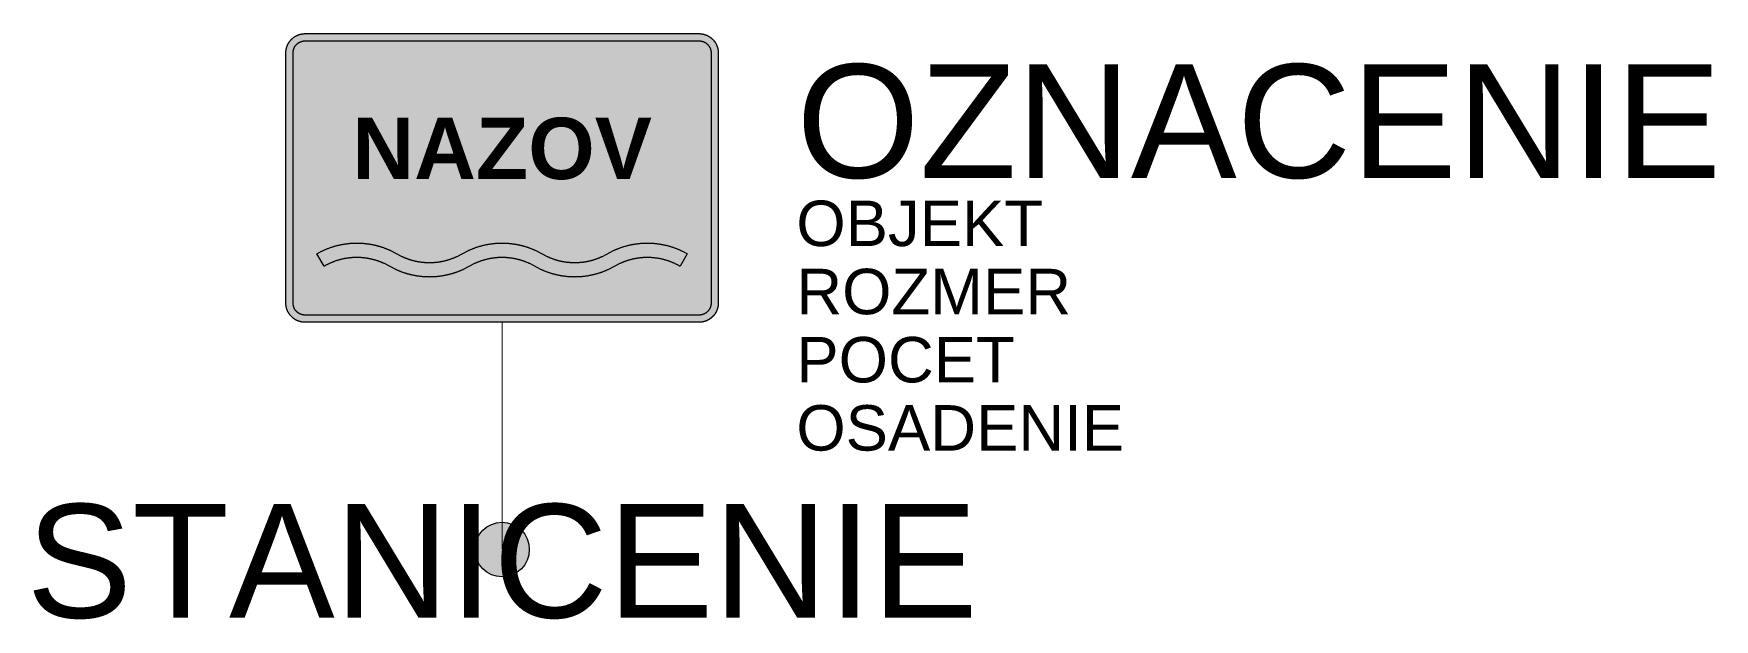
# Model space of a CAD drawing. Header units: metres. Extents: x -10.3 to 26.7, y -1.5 to 11.4.
import ezdxf
from ezdxf.enums import TextEntityAlignment as Align

# ---------------------------------------------------------------- set-up
doc = ezdxf.new("R2010")
doc.units = ezdxf.units.M
doc.layers.get('Defpoints').update_dxf_attribs({"color": 140, "lineweight": 5})
doc.styles.add('DZ', font='arialbd.ttf')
doc.styles.get("Standard").update_dxf_attribs({"font": 'arial.ttf'})

msp = doc.modelspace()

# ---------------------------------------------------------------- hatches: boundary and pattern name
at = {"true_color": 0xf1efea}
for points in [[(-4.339, 5), (-4.344, 5), (-4.35, 5), (-4.355, 5), (-4.36, 5), (-4.365, 5.001), (-4.371, 5.001), (-4.376, 5.002), (-4.381, 5.002), (-4.386, 5.003), (-4.391, 5.003), (-4.397, 5.004), (-4.402, 5.005), (-4.407, 5.005), (-4.412, 5.006), (-4.417, 5.007), (-4.422, 5.008), (-4.427, 5.009), (-4.432, 5.01), (-4.437, 5.012), (-4.442, 5.013), (-4.447, 5.014), (-4.452, 5.015), (-4.457, 5.017), (-4.462, 5.018), (-4.467, 5.02), (-4.472, 5.021), (-4.477, 5.023), (-4.482, 5.025), (-4.487, 5.027), (-4.492, 5.028), (-4.496, 5.03), (-4.501, 5.032), (-4.506, 5.034), (-4.511, 5.036), (-4.515, 5.038), (-4.52, 5.041), (-4.525, 5.043), (-4.529, 5.045), (-4.534, 5.047), (-4.539, 5.05), (-4.543, 5.052), (-4.548, 5.055), (-4.552, 5.057), (-4.556, 5.06), (-4.561, 5.063), (-4.565, 5.065), (-4.57, 5.068), (-4.574, 5.071), (-4.578, 5.074), (-4.583, 5.077), (-4.587, 5.08), (-4.591, 5.083), (-4.595, 5.086), (-4.599, 5.089), (-4.603, 5.093), (-4.607, 5.096), (-4.612, 5.099), (-4.615, 5.103), (-4.619, 5.106), (-4.623, 5.109), (-4.627, 5.113), (-4.631, 5.117), (-4.635, 5.12), (-4.638, 5.124), (-4.642, 5.128), (-4.646, 5.131), (-4.649, 5.135), (-4.653, 5.139), (-4.656, 5.143), (-4.66, 5.147), (-4.663, 5.151), (-4.667, 5.155), (-4.67, 5.159), (-4.673, 5.163), (-4.676, 5.167), (-4.679, 5.171), (-4.683, 5.176), (-4.686, 5.18), (-4.688, 5.184), (-4.691, 5.188), (-4.694, 5.193), (-4.697, 5.197), (-4.7, 5.201), (-4.702, 5.206), (-4.705, 5.21), (-4.708, 5.215), (-4.71, 5.219), (-4.713, 5.224), (-4.715, 5.229), (-4.717, 5.233), (-4.72, 5.238), (-4.722, 5.242), (-4.724, 5.247), (-4.726, 5.252), (-4.728, 5.256), (-4.73, 5.261), (-4.732, 5.266), (-4.734, 5.271), (-4.736, 5.276), (-4.738, 5.281), (-4.739, 5.285), (-4.741, 5.29), (-4.743, 5.295), (-4.744, 5.3), (-4.746, 5.305), (-4.747, 5.31), (-4.748, 5.315), (-4.75, 5.32), (-4.751, 5.325), (-4.752, 5.33), (-4.753, 5.335), (-4.754, 5.34), (-4.755, 5.345), (-4.756, 5.351), (-4.757, 5.356), (-4.758, 5.361), (-4.759, 5.366), (-4.759, 5.371), (-4.76, 5.376), (-4.76, 5.381), (-4.761, 5.387), (-4.761, 5.392), (-4.762, 5.397), (-4.762, 5.402), (-4.762, 5.408), (-4.762, 5.413), (-4.763, 5.418), (-4.763, 5.423), (-4.762, 10.927), (-4.763, 10.932), (-4.762, 10.937), (-4.762, 10.942), (-4.762, 10.948), (-4.762, 10.953), (-4.761, 10.958), (-4.761, 10.963), (-4.76, 10.968), (-4.76, 10.974), (-4.759, 10.979), (-4.759, 10.984), (-4.758, 10.989), (-4.757, 10.994), (-4.756, 10.999), (-4.755, 11.004), (-4.754, 11.01), (-4.753, 11.015), (-4.752, 11.02), (-4.751, 11.025), (-4.75, 11.03), (-4.748, 11.035), (-4.747, 11.04), (-4.746, 11.045), (-4.744, 11.05), (-4.743, 11.055), (-4.741, 11.06), (-4.739, 11.064), (-4.738, 11.069), (-4.736, 11.074), (-4.734, 11.079), (-4.732, 11.084), (-4.73, 11.089), (-4.728, 11.093), (-4.726, 11.098), (-4.724, 11.103), (-4.722, 11.108), (-4.72, 11.112), (-4.717, 11.117), (-4.715, 11.121), (-4.713, 11.126), (-4.71, 11.131), (-4.708, 11.135), (-4.705, 11.14), (-4.702, 11.144), (-4.7, 11.148), (-4.697, 11.153), (-4.694, 11.157), (-4.691, 11.161), (-4.688, 11.166), (-4.686, 11.17), (-4.683, 11.174), (-4.679, 11.178), (-4.676, 11.183), (-4.673, 11.187), (-4.67, 11.191), (-4.667, 11.195), (-4.663, 11.199), (-4.66, 11.203), (-4.656, 11.207), (-4.653, 11.211), (-4.649, 11.215), (-4.646, 11.218), (-4.642, 11.222), (-4.638, 11.226), (-4.635, 11.23), (-4.631, 11.233), (-4.627, 11.237), (-4.623, 11.24), (-4.619, 11.244), (-4.615, 11.247), (-4.612, 11.251), (-4.607, 11.254), (-4.603, 11.257), (-4.599, 11.261), (-4.595, 11.264), (-4.591, 11.267), (-4.587, 11.27), (-4.583, 11.273), (-4.578, 11.276), (-4.574, 11.279), (-4.57, 11.282), (-4.565, 11.284), (-4.561, 11.287), (-4.556, 11.29), (-4.552, 11.293), (-4.548, 11.295), (-4.543, 11.298), (-4.539, 11.3), (-4.534, 11.302), (-4.529, 11.305), (-4.525, 11.307), (-4.52, 11.309), (-4.515, 11.312), (-4.511, 11.314), (-4.506, 11.316), (-4.501, 11.318), (-4.496, 11.32), (-4.492, 11.322), (-4.487, 11.323), (-4.482, 11.325), (-4.477, 11.327), (-4.472, 11.329), (-4.467, 11.33), (-4.462, 11.332), (-4.457, 11.333), (-4.452, 11.335), (-4.447, 11.336), (-4.442, 11.337), (-4.437, 11.338), (-4.432, 11.34), (-4.427, 11.341), (-4.422, 11.342), (-4.417, 11.343), (-4.412, 11.344), (-4.407, 11.345), (-4.402, 11.345), (-4.397, 11.346), (-4.391, 11.347), (-4.386, 11.347), (-4.381, 11.348), (-4.376, 11.348), (-4.371, 11.349), (-4.365, 11.349), (-4.36, 11.349), (-4.355, 11.35), (-4.35, 11.35), (-4.344, 11.35), (-4.339, 11.35), (4.339, 11.35), (4.344, 11.35), (4.35, 11.35), (4.355, 11.35), (4.36, 11.349), (4.365, 11.349), (4.371, 11.349), (4.376, 11.348), (4.381, 11.348), (4.386, 11.347), (4.391, 11.347), (4.396, 11.346), (4.402, 11.345), (4.407, 11.345), (4.412, 11.344), (4.417, 11.343), (4.422, 11.342), (4.427, 11.341), (4.432, 11.34), (4.437, 11.338), (4.442, 11.337), (4.447, 11.336), (4.452, 11.335), (4.457, 11.333), (4.462, 11.332), (4.467, 11.33), (4.472, 11.329), (4.477, 11.327), (4.482, 11.325), (4.487, 11.323), (4.492, 11.322), (4.496, 11.32), (4.501, 11.318), (4.506, 11.316), (4.511, 11.314), (4.515, 11.312), (4.52, 11.309), (4.525, 11.307), (4.529, 11.305), (4.534, 11.302), (4.539, 11.3), (4.543, 11.298), (4.548, 11.295), (4.552, 11.293), (4.556, 11.29), (4.561, 11.287), (4.565, 11.284), (4.57, 11.282), (4.574, 11.279), (4.578, 11.276), (4.583, 11.273), (4.587, 11.27), (4.591, 11.267), (4.595, 11.264), (4.599, 11.261), (4.603, 11.257), (4.607, 11.254), (4.611, 11.251), (4.615, 11.247), (4.619, 11.244), (4.623, 11.24), (4.627, 11.237), (4.631, 11.233), (4.635, 11.23), (4.638, 11.226), (4.642, 11.222), (4.646, 11.218), (4.649, 11.215), (4.653, 11.211), (4.656, 11.207), (4.66, 11.203), (4.663, 11.199), (4.667, 11.195), (4.67, 11.191), (4.673, 11.187), (4.676, 11.183), (4.679, 11.178), (4.683, 11.174), (4.685, 11.17), (4.688, 11.166), (4.691, 11.161), (4.694, 11.157), (4.697, 11.153), (4.7, 11.148), (4.702, 11.144), (4.705, 11.14), (4.708, 11.135), (4.71, 11.131), (4.713, 11.126), (4.715, 11.121), (4.717, 11.117), (4.72, 11.112), (4.722, 11.108), (4.724, 11.103), (4.726, 11.098), (4.728, 11.093), (4.73, 11.089), (4.732, 11.084), (4.734, 11.079), (4.736, 11.074), (4.738, 11.069), (4.739, 11.064), (4.741, 11.06), (4.743, 11.055), (4.744, 11.05), (4.746, 11.045), (4.747, 11.04), (4.748, 11.035), (4.75, 11.03), (4.751, 11.025), (4.752, 11.02), (4.753, 11.015), (4.754, 11.01), (4.755, 11.004), (4.756, 10.999), (4.757, 10.994), (4.758, 10.989), (4.759, 10.984), (4.759, 10.979), (4.76, 10.974), (4.76, 10.968), (4.761, 10.963), (4.761, 10.958), (4.762, 10.953), (4.762, 10.948), (4.762, 10.942), (4.762, 10.937), (4.762, 10.932), (4.762, 10.927), (4.763, 5.423), (4.762, 5.418), (4.762, 5.413), (4.762, 5.408), (4.762, 5.402), (4.762, 5.397), (4.761, 5.392), (4.761, 5.387), (4.76, 5.381), (4.76, 5.376), (4.759, 5.371), (4.759, 5.366), (4.758, 5.361), (4.757, 5.356), (4.756, 5.351), (4.755, 5.345), (4.754, 5.34), (4.753, 5.335), (4.752, 5.33), (4.751, 5.325), (4.75, 5.32), (4.748, 5.315), (4.747, 5.31), (4.746, 5.305), (4.744, 5.3), (4.743, 5.295), (4.741, 5.29), (4.739, 5.285), (4.738, 5.281), (4.736, 5.276), (4.734, 5.271), (4.732, 5.266), (4.73, 5.261), (4.728, 5.256), (4.726, 5.252), (4.724, 5.247), (4.722, 5.242), (4.72, 5.238), (4.717, 5.233), (4.715, 5.229), (4.713, 5.224), (4.71, 5.219), (4.708, 5.215), (4.705, 5.21), (4.702, 5.206), (4.7, 5.201), (4.697, 5.197), (4.694, 5.193), (4.691, 5.188), (4.688, 5.184), (4.685, 5.18), (4.683, 5.176), (4.679, 5.171), (4.676, 5.167), (4.673, 5.163), (4.67, 5.159), (4.667, 5.155), (4.663, 5.151), (4.66, 5.147), (4.656, 5.143), (4.653, 5.139), (4.649, 5.135), (4.646, 5.131), (4.642, 5.128), (4.638, 5.124), (4.635, 5.12), (4.631, 5.117), (4.627, 5.113), (4.623, 5.109), (4.619, 5.106), (4.615, 5.103), (4.611, 5.099), (4.607, 5.096), (4.603, 5.093), (4.599, 5.089), (4.595, 5.086), (4.591, 5.083), (4.587, 5.08), (4.583, 5.077), (4.578, 5.074), (4.574, 5.071), (4.57, 5.068), (4.565, 5.065), (4.561, 5.063), (4.556, 5.06), (4.552, 5.057), (4.548, 5.055), (4.543, 5.052), (4.539, 5.05), (4.534, 5.047), (4.529, 5.045), (4.525, 5.043), (4.52, 5.041), (4.515, 5.038), (4.511, 5.036), (4.506, 5.034), (4.501, 5.032), (4.496, 5.03), (4.492, 5.028), (4.487, 5.027), (4.482, 5.025), (4.477, 5.023), (4.472, 5.021), (4.467, 5.02), (4.462, 5.018), (4.457, 5.017), (4.452, 5.015), (4.447, 5.014), (4.442, 5.013), (4.437, 5.012), (4.432, 5.01), (4.427, 5.009), (4.422, 5.008), (4.417, 5.007), (4.412, 5.006), (4.407, 5.005), (4.402, 5.005), (4.396, 5.004), (4.391, 5.003), (4.386, 5.003), (4.381, 5.002), (4.376, 5.002), (4.371, 5.001), (4.365, 5.001), (4.36, 5), (4.355, 5), (4.35, 5), (4.344, 5), (4.339, 5)], [(-4.079, 6.507), (-4.066, 6.514), (-4.054, 6.521), (-4.041, 6.528), (-4.029, 6.535), (-4.016, 6.542), (-4.003, 6.549), (-3.99, 6.555), (-3.977, 6.561), (-3.964, 6.568), (-3.951, 6.574), (-3.938, 6.58), (-3.925, 6.586), (-3.912, 6.592), (-3.899, 6.598), (-3.886, 6.603), (-3.872, 6.609), (-3.859, 6.614), (-3.846, 6.62), (-3.832, 6.625), (-3.819, 6.63), (-3.805, 6.635), (-3.792, 6.64), (-3.778, 6.645), (-3.765, 6.649), (-3.751, 6.654), (-3.737, 6.658), (-3.724, 6.663), (-3.71, 6.667), (-3.696, 6.671), (-3.683, 6.675), (-3.669, 6.679), (-3.655, 6.683), (-3.641, 6.686), (-3.627, 6.69), (-3.613, 6.693), (-3.599, 6.697), (-3.585, 6.7), (-3.571, 6.703), (-3.557, 6.706), (-3.543, 6.709), (-3.529, 6.712), (-3.515, 6.714), (-3.501, 6.717), (-3.487, 6.719), (-3.472, 6.721), (-3.458, 6.724), (-3.444, 6.726), (-3.43, 6.728), (-3.415, 6.729), (-3.401, 6.731), (-3.387, 6.733), (-3.373, 6.734), (-3.358, 6.736), (-3.344, 6.737), (-3.33, 6.738), (-3.315, 6.739), (-3.301, 6.74), (-3.286, 6.741), (-3.272, 6.741), (-3.258, 6.742), (-3.243, 6.742), (-3.229, 6.742), (-3.214, 6.743), (-3.2, 6.743), (-3.188, 6.743), (-3.176, 6.742), (-3.164, 6.742), (-3.152, 6.742), (-3.14, 6.742), (-3.128, 6.741), (-3.116, 6.741), (-3.104, 6.74), (-3.092, 6.739), (-3.08, 6.739), (-3.068, 6.738), (-3.056, 6.737), (-3.044, 6.736), (-3.032, 6.735), (-3.02, 6.733), (-3.008, 6.732), (-2.996, 6.731), (-2.984, 6.729), (-2.972, 6.728), (-2.96, 6.726), (-2.949, 6.725), (-2.937, 6.723), (-2.925, 6.721), (-2.913, 6.719), (-2.901, 6.717), (-2.889, 6.715), (-2.878, 6.713), (-2.866, 6.711), (-2.854, 6.708), (-2.843, 6.706), (-2.831, 6.704), (-2.819, 6.701), (-2.807, 6.698), (-2.796, 6.696), (-2.784, 6.693), (-2.773, 6.69), (-2.761, 6.687), (-2.749, 6.684), (-2.738, 6.681), (-2.726, 6.678), (-2.715, 6.674), (-2.703, 6.671), (-2.692, 6.668), (-2.68, 6.664), (-2.669, 6.661), (-2.657, 6.657), (-2.646, 6.653), (-2.635, 6.649), (-2.623, 6.646), (-2.612, 6.642), (-2.601, 6.638), (-2.59, 6.633), (-2.578, 6.629), (-2.567, 6.625), (-2.556, 6.621), (-2.545, 6.616), (-2.534, 6.612), (-2.522, 6.607), (-2.511, 6.602), (-2.5, 6.598), (-2.489, 6.593), (-2.478, 6.588), (-2.467, 6.583), (-2.457, 6.578), (-2.209, 6.449), (-2.2, 6.445), (-2.191, 6.441), (-2.182, 6.437), (-2.173, 6.433), (-2.164, 6.429), (-2.155, 6.425), (-2.146, 6.421), (-2.137, 6.418), (-2.127, 6.414), (-2.118, 6.41), (-2.109, 6.407), (-2.1, 6.404), (-2.091, 6.4), (-2.081, 6.397), (-2.072, 6.394), (-2.063, 6.39), (-2.054, 6.387), (-2.044, 6.384), (-2.035, 6.381), (-2.026, 6.378), (-2.016, 6.375), (-2.007, 6.373), (-1.997, 6.37), (-1.988, 6.367), (-1.978, 6.365), (-1.969, 6.362), (-1.959, 6.36), (-1.95, 6.357), (-1.94, 6.355), (-1.931, 6.353), (-1.921, 6.35), (-1.912, 6.348), (-1.902, 6.346), (-1.893, 6.344), (-1.883, 6.342), (-1.873, 6.34), (-1.864, 6.338), (-1.854, 6.337), (-1.844, 6.335), (-1.835, 6.333), (-1.825, 6.332), (-1.815, 6.33), (-1.806, 6.329), (-1.796, 6.327), (-1.786, 6.326), (-1.776, 6.325), (-1.767, 6.324), (-1.757, 6.323), (-1.747, 6.322), (-1.737, 6.321), (-1.728, 6.32), (-1.718, 6.319), (-1.708, 6.318), (-1.698, 6.317), (-1.688, 6.317), (-1.679, 6.316), (-1.669, 6.316), (-1.659, 6.315), (-1.649, 6.315), (-1.639, 6.315), (-1.629, 6.314), (-1.62, 6.314), (-1.61, 6.314), (-1.6, 6.314), (-1.59, 6.314), (-1.58, 6.314), (-1.57, 6.314), (-1.56, 6.315), (-1.551, 6.315), (-1.541, 6.315), (-1.531, 6.316), (-1.521, 6.316), (-1.511, 6.317), (-1.501, 6.317), (-1.492, 6.318), (-1.482, 6.319), (-1.472, 6.32), (-1.462, 6.321), (-1.452, 6.322), (-1.443, 6.323), (-1.433, 6.324), (-1.423, 6.325), (-1.413, 6.326), (-1.404, 6.327), (-1.394, 6.329), (-1.384, 6.33), (-1.375, 6.332), (-1.365, 6.333), (-1.355, 6.335), (-1.346, 6.337), (-1.336, 6.338), (-1.326, 6.34), (-1.317, 6.342), (-1.307, 6.344), (-1.297, 6.346), (-1.288, 6.348), (-1.278, 6.35), (-1.269, 6.353), (-1.259, 6.355), (-1.25, 6.357), (-1.24, 6.36), (-1.231, 6.362), (-1.221, 6.365), (-1.212, 6.367), (-1.202, 6.37), (-1.193, 6.373), (-1.184, 6.375), (-1.174, 6.378), (-1.165, 6.381), (-1.155, 6.384), (-1.146, 6.387), (-1.137, 6.39), (-1.128, 6.394), (-1.118, 6.397), (-1.109, 6.4), (-1.1, 6.404), (-1.091, 6.407), (-1.081, 6.41), (-1.072, 6.414), (-1.063, 6.418), (-1.054, 6.421), (-1.045, 6.425), (-1.036, 6.429), (-1.027, 6.433), (-1.018, 6.437), (-1.009, 6.441), (-1, 6.445), (-0.991, 6.449), (-0.743, 6.578), (-0.732, 6.583), (-0.721, 6.588), (-0.71, 6.593), (-0.699, 6.598), (-0.688, 6.602), (-0.677, 6.607), (-0.666, 6.612), (-0.655, 6.616), (-0.644, 6.621), (-0.633, 6.625), (-0.621, 6.629), (-0.61, 6.633), (-0.599, 6.638), (-0.588, 6.642), (-0.576, 6.646), (-0.565, 6.649), (-0.554, 6.653), (-0.542, 6.657), (-0.531, 6.661), (-0.519, 6.664), (-0.508, 6.668), (-0.497, 6.671), (-0.485, 6.674), (-0.473, 6.678), (-0.462, 6.681), (-0.45, 6.684), (-0.439, 6.687), (-0.427, 6.69), (-0.416, 6.693), (-0.404, 6.696), (-0.392, 6.698), (-0.381, 6.701), (-0.369, 6.704), (-0.357, 6.706), (-0.346, 6.708), (-0.334, 6.711), (-0.322, 6.713), (-0.31, 6.715), (-0.298, 6.717), (-0.287, 6.719), (-0.275, 6.721), (-0.263, 6.723), (-0.251, 6.725), (-0.239, 6.726), (-0.227, 6.728), (-0.216, 6.729), (-0.204, 6.731), (-0.192, 6.732), (-0.18, 6.733), (-0.168, 6.735), (-0.156, 6.736), (-0.144, 6.737), (-0.132, 6.738), (-0.12, 6.739), (-0.108, 6.739), (-0.096, 6.74), (-0.084, 6.741), (-0.072, 6.741), (-0.06, 6.742), (-0.048, 6.742), (-0.036, 6.742), (-0.024, 6.742), (-0.012, 6.743), (0, 6.743), (0.012, 6.743), (0.024, 6.742), (0.036, 6.742), (0.048, 6.742), (0.06, 6.742), (0.072, 6.741), (0.084, 6.741), (0.096, 6.74), (0.108, 6.739), (0.12, 6.739), (0.132, 6.738), (0.144, 6.737), (0.156, 6.736), (0.168, 6.735), (0.18, 6.733), (0.192, 6.732), (0.204, 6.731), (0.216, 6.729), (0.227, 6.728), (0.239, 6.726), (0.251, 6.725), (0.263, 6.723), (0.275, 6.721), (0.287, 6.719), (0.298, 6.717), (0.31, 6.715), (0.322, 6.713), (0.334, 6.711), (0.345, 6.708), (0.357, 6.706), (0.369, 6.704), (0.381, 6.701), (0.392, 6.698), (0.404, 6.696), (0.416, 6.693), (0.427, 6.69), (0.439, 6.687), (0.45, 6.684), (0.462, 6.681), (0.473, 6.678), (0.485, 6.674), (0.496, 6.671), (0.508, 6.668), (0.519, 6.664), (0.531, 6.661), (0.542, 6.657), (0.554, 6.653), (0.565, 6.649), (0.576, 6.646), (0.588, 6.642), (0.599, 6.638), (0.61, 6.633), (0.621, 6.629), (0.633, 6.625), (0.644, 6.621), (0.655, 6.616), (0.666, 6.612), (0.677, 6.607), (0.688, 6.602), (0.699, 6.598), (0.71, 6.593), (0.721, 6.588), (0.732, 6.583), (0.743, 6.578), (0.991, 6.449), (1, 6.445), (1.009, 6.441), (1.018, 6.437), (1.027, 6.433), (1.036, 6.429), (1.045, 6.425), (1.054, 6.421), (1.063, 6.418), (1.072, 6.414), (1.081, 6.41), (1.091, 6.407), (1.1, 6.404), (1.109, 6.4), (1.118, 6.397), (1.128, 6.394), (1.137, 6.39), (1.146, 6.387), (1.155, 6.384), (1.165, 6.381), (1.174, 6.378), (1.184, 6.375), (1.193, 6.373), (1.202, 6.37), (1.212, 6.367), (1.221, 6.365), (1.231, 6.362), (1.24, 6.36), (1.25, 6.357), (1.259, 6.355), (1.269, 6.353), (1.278, 6.35), (1.288, 6.348), (1.297, 6.346), (1.307, 6.344), (1.317, 6.342), (1.326, 6.34), (1.336, 6.338), (1.346, 6.337), (1.355, 6.335), (1.365, 6.333), (1.375, 6.332), (1.384, 6.33), (1.394, 6.329), (1.404, 6.327), (1.413, 6.326), (1.423, 6.325), (1.433, 6.324), (1.443, 6.323), (1.452, 6.322), (1.462, 6.321), (1.472, 6.32), (1.482, 6.319), (1.492, 6.318), (1.501, 6.317), (1.511, 6.317), (1.521, 6.316), (1.531, 6.316), (1.541, 6.315), (1.551, 6.315), (1.56, 6.315), (1.57, 6.314), (1.58, 6.314), (1.59, 6.314), (1.6, 6.314), (1.61, 6.314), (1.62, 6.314), (1.629, 6.314), (1.639, 6.315), (1.649, 6.315), (1.659, 6.315), (1.669, 6.316), (1.679, 6.316), (1.688, 6.317), (1.698, 6.317), (1.708, 6.318), (1.718, 6.319), (1.728, 6.32), (1.737, 6.321), (1.747, 6.322), (1.757, 6.323), (1.767, 6.324), (1.776, 6.325), (1.786, 6.326), (1.796, 6.327), (1.806, 6.329), (1.815, 6.33), (1.825, 6.332), (1.835, 6.333), (1.844, 6.335), (1.854, 6.337), (1.864, 6.338), (1.873, 6.34), (1.883, 6.342), (1.893, 6.344), (1.902, 6.346), (1.912, 6.348), (1.921, 6.35), (1.931, 6.353), (1.94, 6.355), (1.95, 6.357), (1.959, 6.36), (1.969, 6.362), (1.978, 6.365), (1.988, 6.367), (1.997, 6.37), (2.007, 6.373), (2.016, 6.375), (2.026, 6.378), (2.035, 6.381), (2.044, 6.384), (2.054, 6.387), (2.063, 6.39), (2.072, 6.394), (2.081, 6.397), (2.091, 6.4), (2.1, 6.404), (2.109, 6.407), (2.118, 6.41), (2.127, 6.414), (2.137, 6.418), (2.146, 6.421), (2.155, 6.425), (2.164, 6.429), (2.173, 6.433), (2.182, 6.437), (2.191, 6.441), (2.2, 6.445), (2.209, 6.449), (2.456, 6.578), (2.467, 6.583), (2.478, 6.588), (2.489, 6.593), (2.5, 6.598), (2.511, 6.602), (2.522, 6.607), (2.534, 6.612), (2.545, 6.616), (2.556, 6.621), (2.567, 6.625), (2.578, 6.629), (2.589, 6.633), (2.601, 6.638), (2.612, 6.642), (2.623, 6.646), (2.635, 6.649), (2.646, 6.653), (2.657, 6.657), (2.669, 6.661), (2.68, 6.664), (2.692, 6.668), (2.703, 6.671), (2.715, 6.674), (2.726, 6.678), (2.738, 6.681), (2.749, 6.684), (2.761, 6.687), (2.772, 6.69), (2.784, 6.693), (2.796, 6.696), (2.807, 6.698), (2.819, 6.701), (2.831, 6.704), (2.842, 6.706), (2.854, 6.708), (2.866, 6.711), (2.878, 6.713), (2.889, 6.715), (2.901, 6.717), (2.913, 6.719), (2.925, 6.721), (2.937, 6.723), (2.949, 6.725), (2.96, 6.726), (2.972, 6.728), (2.984, 6.729), (2.996, 6.731), (3.008, 6.732), (3.02, 6.733), (3.032, 6.735), (3.044, 6.736), (3.056, 6.737), (3.068, 6.738), (3.08, 6.739), (3.092, 6.739), (3.104, 6.74), (3.116, 6.741), (3.128, 6.741), (3.14, 6.742), (3.152, 6.742), (3.164, 6.742), (3.176, 6.742), (3.188, 6.743), (3.2, 6.743), (3.214, 6.743), (3.229, 6.742), (3.243, 6.742), (3.258, 6.742), (3.272, 6.741), (3.286, 6.741), (3.301, 6.74), (3.315, 6.739), (3.33, 6.738), (3.344, 6.737), (3.358, 6.736), (3.373, 6.734), (3.387, 6.733), (3.401, 6.731), (3.415, 6.729), (3.43, 6.728), (3.444, 6.726), (3.458, 6.724), (3.472, 6.721), (3.487, 6.719), (3.501, 6.717), (3.515, 6.714), (3.529, 6.712), (3.543, 6.709), (3.557, 6.706), (3.571, 6.703), (3.585, 6.7), (3.599, 6.697), (3.613, 6.693), (3.627, 6.69), (3.641, 6.686), (3.655, 6.683), (3.669, 6.679), (3.682, 6.675), (3.696, 6.671), (3.71, 6.667), (3.724, 6.663), (3.737, 6.658), (3.751, 6.654), (3.765, 6.649), (3.778, 6.645), (3.792, 6.64), (3.805, 6.635), (3.819, 6.63), (3.832, 6.625), (3.846, 6.62), (3.859, 6.614), (3.872, 6.609), (3.885, 6.603), (3.899, 6.598), (3.912, 6.592), (3.925, 6.586), (3.938, 6.58), (3.951, 6.574), (3.964, 6.568), (3.977, 6.561), (3.99, 6.555), (4.003, 6.549), (4.016, 6.542), (4.028, 6.535), (4.041, 6.528), (4.054, 6.521), (4.066, 6.514), (4.079, 6.507), (3.92, 6.232), (3.91, 6.238), (3.9, 6.244), (3.889, 6.249), (3.879, 6.255), (3.868, 6.261), (3.858, 6.266), (3.847, 6.271), (3.837, 6.277), (3.826, 6.282), (3.816, 6.287), (3.805, 6.292), (3.794, 6.297), (3.783, 6.302), (3.773, 6.306), (3.762, 6.311), (3.751, 6.316), (3.74, 6.32), (3.729, 6.324), (3.718, 6.329), (3.707, 6.333), (3.696, 6.337), (3.685, 6.341), (3.674, 6.345), (3.663, 6.349), (3.652, 6.352), (3.64, 6.356), (3.629, 6.36), (3.618, 6.363), (3.607, 6.366), (3.595, 6.37), (3.584, 6.373), (3.573, 6.376), (3.561, 6.379), (3.55, 6.382), (3.538, 6.385), (3.527, 6.388), (3.516, 6.39), (3.504, 6.393), (3.493, 6.395), (3.481, 6.397), (3.469, 6.4), (3.458, 6.402), (3.446, 6.404), (3.435, 6.406), (3.423, 6.408), (3.412, 6.41), (3.4, 6.411), (3.388, 6.413), (3.377, 6.414), (3.365, 6.416), (3.353, 6.417), (3.341, 6.418), (3.33, 6.419), (3.318, 6.42), (3.306, 6.421), (3.294, 6.422), (3.283, 6.423), (3.271, 6.423), (3.259, 6.424), (3.247, 6.424), (3.235, 6.425), (3.223, 6.425), (3.212, 6.425), (3.2, 6.425), (3.19, 6.425), (3.18, 6.425), (3.17, 6.425), (3.16, 6.425), (3.15, 6.424), (3.141, 6.424), (3.131, 6.423), (3.121, 6.423), (3.111, 6.422), (3.101, 6.422), (3.091, 6.421), (3.082, 6.42), (3.072, 6.419), (3.062, 6.419), (3.052, 6.418), (3.043, 6.417), (3.033, 6.415), (3.023, 6.414), (3.013, 6.413), (3.004, 6.412), (2.994, 6.41), (2.984, 6.409), (2.975, 6.407), (2.965, 6.406), (2.955, 6.404), (2.945, 6.403), (2.936, 6.401), (2.926, 6.399), (2.917, 6.397), (2.907, 6.395), (2.897, 6.393), (2.888, 6.391), (2.878, 6.389), (2.869, 6.387), (2.859, 6.384), (2.85, 6.382), (2.84, 6.38), (2.831, 6.377), (2.821, 6.375), (2.812, 6.372), (2.802, 6.369), (2.793, 6.367), (2.783, 6.364), (2.774, 6.361), (2.765, 6.358), (2.755, 6.355), (2.746, 6.352), (2.737, 6.349), (2.727, 6.346), (2.718, 6.342), (2.709, 6.339), (2.7, 6.336), (2.69, 6.332), (2.681, 6.329), (2.672, 6.325), (2.663, 6.321), (2.654, 6.318), (2.645, 6.314), (2.636, 6.31), (2.627, 6.306), (2.618, 6.302), (2.609, 6.298), (2.6, 6.294), (2.591, 6.29), (2.343, 6.161), (2.332, 6.156), (2.321, 6.151), (2.31, 6.146), (2.299, 6.142), (2.288, 6.137), (2.277, 6.132), (2.266, 6.128), (2.255, 6.123), (2.244, 6.119), (2.232, 6.114), (2.221, 6.11), (2.21, 6.106), (2.199, 6.102), (2.188, 6.098), (2.176, 6.094), (2.165, 6.09), (2.154, 6.086), (2.142, 6.082), (2.131, 6.079), (2.119, 6.075), (2.108, 6.071), (2.096, 6.068), (2.085, 6.065), (2.073, 6.061), (2.062, 6.058), (2.05, 6.055), (2.039, 6.052), (2.027, 6.049), (2.015, 6.046), (2.004, 6.044), (1.992, 6.041), (1.98, 6.038), (1.969, 6.036), (1.957, 6.033), (1.945, 6.031), (1.934, 6.028), (1.922, 6.026), (1.91, 6.024), (1.898, 6.022), (1.886, 6.02), (1.875, 6.018), (1.863, 6.016), (1.851, 6.015), (1.839, 6.013), (1.827, 6.011), (1.815, 6.01), (1.803, 6.008), (1.792, 6.007), (1.78, 6.006), (1.768, 6.005), (1.756, 6.003), (1.744, 6.002), (1.732, 6.001), (1.72, 6.001), (1.708, 6), (1.696, 5.999), (1.684, 5.999), (1.672, 5.998), (1.66, 5.998), (1.648, 5.997), (1.636, 5.997), (1.624, 5.997), (1.612, 5.997), (1.6, 5.996), (1.588, 5.997), (1.576, 5.997), (1.564, 5.997), (1.552, 5.997), (1.54, 5.998), (1.528, 5.998), (1.516, 5.999), (1.504, 5.999), (1.492, 6), (1.48, 6.001), (1.468, 6.001), (1.456, 6.002), (1.444, 6.003), (1.432, 6.005), (1.42, 6.006), (1.408, 6.007), (1.396, 6.008), (1.384, 6.01), (1.372, 6.011), (1.361, 6.013), (1.349, 6.015), (1.337, 6.016), (1.325, 6.018), (1.313, 6.02), (1.301, 6.022), (1.29, 6.024), (1.278, 6.026), (1.266, 6.028), (1.254, 6.031), (1.243, 6.033), (1.231, 6.036), (1.219, 6.038), (1.208, 6.041), (1.196, 6.044), (1.184, 6.046), (1.173, 6.049), (1.161, 6.052), (1.149, 6.055), (1.138, 6.058), (1.126, 6.061), (1.115, 6.065), (1.103, 6.068), (1.092, 6.071), (1.08, 6.075), (1.069, 6.079), (1.058, 6.082), (1.046, 6.086), (1.035, 6.09), (1.023, 6.094), (1.012, 6.098), (1.001, 6.102), (0.99, 6.106), (0.978, 6.11), (0.967, 6.114), (0.956, 6.119), (0.945, 6.123), (0.934, 6.128), (0.923, 6.132), (0.912, 6.137), (0.9, 6.142), (0.89, 6.146), (0.879, 6.151), (0.868, 6.156), (0.857, 6.161), (0.609, 6.29), (0.6, 6.294), (0.591, 6.298), (0.582, 6.302), (0.573, 6.306), (0.564, 6.31), (0.555, 6.314), (0.546, 6.318), (0.537, 6.321), (0.528, 6.325), (0.518, 6.329), (0.509, 6.332), (0.5, 6.336), (0.491, 6.339), (0.482, 6.342), (0.472, 6.346), (0.463, 6.349), (0.454, 6.352), (0.444, 6.355), (0.435, 6.358), (0.426, 6.361), (0.416, 6.364), (0.407, 6.367), (0.397, 6.369), (0.388, 6.372), (0.379, 6.375), (0.369, 6.377), (0.36, 6.38), (0.35, 6.382), (0.341, 6.384), (0.331, 6.387), (0.321, 6.389), (0.312, 6.391), (0.302, 6.393), (0.293, 6.395), (0.283, 6.397), (0.274, 6.399), (0.264, 6.401), (0.254, 6.403), (0.245, 6.404), (0.235, 6.406), (0.225, 6.407), (0.216, 6.409), (0.206, 6.41), (0.196, 6.412), (0.186, 6.413), (0.177, 6.414), (0.167, 6.415), (0.157, 6.417), (0.147, 6.418), (0.138, 6.419), (0.128, 6.419), (0.118, 6.42), (0.108, 6.421), (0.098, 6.422), (0.089, 6.422), (0.079, 6.423), (0.069, 6.423), (0.059, 6.424), (0.049, 6.424), (0.039, 6.425), (0.03, 6.425), (0.02, 6.425), (0.01, 6.425), (0, 6.425), (-0.01, 6.425), (-0.02, 6.425), (-0.03, 6.425), (-0.039, 6.425), (-0.049, 6.424), (-0.059, 6.424), (-0.069, 6.423), (-0.079, 6.423), (-0.089, 6.422), (-0.098, 6.422), (-0.108, 6.421), (-0.118, 6.42), (-0.128, 6.419), (-0.138, 6.419), (-0.147, 6.418), (-0.157, 6.417), (-0.167, 6.415), (-0.177, 6.414), (-0.186, 6.413), (-0.196, 6.412), (-0.206, 6.41), (-0.216, 6.409), (-0.225, 6.407), (-0.235, 6.406), (-0.245, 6.404), (-0.254, 6.403), (-0.264, 6.401), (-0.274, 6.399), (-0.283, 6.397), (-0.293, 6.395), (-0.302, 6.393), (-0.312, 6.391), (-0.322, 6.389), (-0.331, 6.387), (-0.341, 6.384), (-0.35, 6.382), (-0.36, 6.38), (-0.369, 6.377), (-0.379, 6.375), (-0.388, 6.372), (-0.397, 6.369), (-0.407, 6.367), (-0.416, 6.364), (-0.426, 6.361), (-0.435, 6.358), (-0.444, 6.355), (-0.454, 6.352), (-0.463, 6.349), (-0.472, 6.346), (-0.482, 6.342), (-0.491, 6.339), (-0.5, 6.336), (-0.509, 6.332), (-0.518, 6.329), (-0.528, 6.325), (-0.537, 6.321), (-0.546, 6.318), (-0.555, 6.314), (-0.564, 6.31), (-0.573, 6.306), (-0.582, 6.302), (-0.591, 6.298), (-0.6, 6.294), (-0.609, 6.29), (-0.857, 6.161), (-0.868, 6.156), (-0.879, 6.151), (-0.89, 6.146), (-0.901, 6.142), (-0.912, 6.137), (-0.923, 6.132), (-0.934, 6.128), (-0.945, 6.123), (-0.956, 6.119), (-0.967, 6.114), (-0.978, 6.11), (-0.99, 6.106), (-1.001, 6.102), (-1.012, 6.098), (-1.023, 6.094), (-1.035, 6.09), (-1.046, 6.086), (-1.058, 6.082), (-1.069, 6.079), (-1.08, 6.075), (-1.092, 6.071), (-1.103, 6.068), (-1.115, 6.065), (-1.126, 6.061), (-1.138, 6.058), (-1.149, 6.055), (-1.161, 6.052), (-1.173, 6.049), (-1.184, 6.046), (-1.196, 6.044), (-1.208, 6.041), (-1.219, 6.038), (-1.231, 6.036), (-1.243, 6.033), (-1.254, 6.031), (-1.266, 6.028), (-1.278, 6.026), (-1.29, 6.024), (-1.301, 6.022), (-1.313, 6.02), (-1.325, 6.018), (-1.337, 6.016), (-1.349, 6.015), (-1.361, 6.013), (-1.372, 6.011), (-1.384, 6.01), (-1.396, 6.008), (-1.408, 6.007), (-1.42, 6.006), (-1.432, 6.005), (-1.444, 6.003), (-1.456, 6.002), (-1.468, 6.001), (-1.48, 6.001), (-1.492, 6), (-1.504, 5.999), (-1.516, 5.999), (-1.528, 5.998), (-1.54, 5.998), (-1.552, 5.997), (-1.564, 5.997), (-1.576, 5.997), (-1.588, 5.997), (-1.6, 5.996), (-1.612, 5.997), (-1.624, 5.997), (-1.636, 5.997), (-1.648, 5.997), (-1.66, 5.998), (-1.672, 5.998), (-1.684, 5.999), (-1.696, 5.999), (-1.708, 6), (-1.72, 6.001), (-1.732, 6.001), (-1.744, 6.002), (-1.756, 6.003), (-1.768, 6.005), (-1.78, 6.006), (-1.792, 6.007), (-1.803, 6.008), (-1.815, 6.01), (-1.827, 6.011), (-1.839, 6.013), (-1.851, 6.015), (-1.863, 6.016), (-1.875, 6.018), (-1.887, 6.02), (-1.898, 6.022), (-1.91, 6.024), (-1.922, 6.026), (-1.934, 6.028), (-1.945, 6.031), (-1.957, 6.033), (-1.969, 6.036), (-1.98, 6.038), (-1.992, 6.041), (-2.004, 6.044), (-2.015, 6.046), (-2.027, 6.049), (-2.039, 6.052), (-2.05, 6.055), (-2.062, 6.058), (-2.073, 6.061), (-2.085, 6.065), (-2.096, 6.068), (-2.108, 6.071), (-2.119, 6.075), (-2.131, 6.079), (-2.142, 6.082), (-2.154, 6.086), (-2.165, 6.09), (-2.176, 6.094), (-2.188, 6.098), (-2.199, 6.102), (-2.21, 6.106), (-2.221, 6.11), (-2.233, 6.114), (-2.244, 6.119), (-2.255, 6.123), (-2.266, 6.128), (-2.277, 6.132), (-2.288, 6.137), (-2.299, 6.142), (-2.31, 6.146), (-2.321, 6.151), (-2.332, 6.156), (-2.343, 6.161), (-2.591, 6.29), (-2.6, 6.294), (-2.609, 6.298), (-2.618, 6.302), (-2.627, 6.306), (-2.636, 6.31), (-2.645, 6.314), (-2.654, 6.318), (-2.663, 6.321), (-2.672, 6.325), (-2.681, 6.329), (-2.691, 6.332), (-2.7, 6.336), (-2.709, 6.339), (-2.718, 6.342), (-2.727, 6.346), (-2.737, 6.349), (-2.746, 6.352), (-2.755, 6.355), (-2.765, 6.358), (-2.774, 6.361), (-2.783, 6.364), (-2.793, 6.367), (-2.802, 6.369), (-2.812, 6.372), (-2.821, 6.375), (-2.831, 6.377), (-2.84, 6.38), (-2.85, 6.382), (-2.859, 6.384), (-2.869, 6.387), (-2.878, 6.389), (-2.888, 6.391), (-2.897, 6.393), (-2.907, 6.395), (-2.917, 6.397), (-2.926, 6.399), (-2.936, 6.401), (-2.945, 6.403), (-2.955, 6.404), (-2.965, 6.406), (-2.975, 6.407), (-2.984, 6.409), (-2.994, 6.41), (-3.004, 6.412), (-3.013, 6.413), (-3.023, 6.414), (-3.033, 6.415), (-3.043, 6.417), (-3.052, 6.418), (-3.062, 6.419), (-3.072, 6.419), (-3.082, 6.42), (-3.092, 6.421), (-3.101, 6.422), (-3.111, 6.422), (-3.121, 6.423), (-3.131, 6.423), (-3.141, 6.424), (-3.15, 6.424), (-3.16, 6.425), (-3.17, 6.425), (-3.18, 6.425), (-3.19, 6.425), (-3.2, 6.425), (-3.212, 6.425), (-3.223, 6.425), (-3.235, 6.425), (-3.247, 6.424), (-3.259, 6.424), (-3.271, 6.423), (-3.283, 6.423), (-3.294, 6.422), (-3.306, 6.421), (-3.318, 6.42), (-3.33, 6.419), (-3.341, 6.418), (-3.353, 6.417), (-3.365, 6.416), (-3.377, 6.414), (-3.388, 6.413), (-3.4, 6.411), (-3.412, 6.41), (-3.423, 6.408), (-3.435, 6.406), (-3.446, 6.404), (-3.458, 6.402), (-3.47, 6.4), (-3.481, 6.397), (-3.493, 6.395), (-3.504, 6.393), (-3.516, 6.39), (-3.527, 6.388), (-3.539, 6.385), (-3.55, 6.382), (-3.561, 6.379), (-3.573, 6.376), (-3.584, 6.373), (-3.595, 6.37), (-3.607, 6.366), (-3.618, 6.363), (-3.629, 6.36), (-3.64, 6.356), (-3.652, 6.352), (-3.663, 6.349), (-3.674, 6.345), (-3.685, 6.341), (-3.696, 6.337), (-3.707, 6.333), (-3.718, 6.329), (-3.729, 6.324), (-3.74, 6.32), (-3.751, 6.316), (-3.762, 6.311), (-3.773, 6.306), (-3.783, 6.302), (-3.794, 6.297), (-3.805, 6.292), (-3.816, 6.287), (-3.826, 6.282), (-3.837, 6.277), (-3.847, 6.271), (-3.858, 6.266), (-3.868, 6.261), (-3.879, 6.255), (-3.889, 6.249), (-3.9, 6.244), (-3.91, 6.238), (-3.92, 6.232)]]:
    msp.add_hatch(color=7, dxfattribs=at).paths.add_polyline_path(points)
at = {"true_color": 0x7f1d00}
msp.add_hatch(color=26, dxfattribs=at).paths.add_polyline_path([(-4.339, 5.159), (-4.346, 5.159), (-4.353, 5.159), (-4.36, 5.159), (-4.366, 5.16), (-4.373, 5.161), (-4.379, 5.162), (-4.386, 5.163), (-4.393, 5.164), (-4.399, 5.166), (-4.405, 5.167), (-4.412, 5.169), (-4.418, 5.171), (-4.424, 5.173), (-4.43, 5.175), (-4.436, 5.177), (-4.442, 5.18), (-4.448, 5.182), (-4.454, 5.185), (-4.46, 5.188), (-4.465, 5.191), (-4.471, 5.194), (-4.476, 5.197), (-4.482, 5.2), (-4.487, 5.204), (-4.492, 5.207), (-4.498, 5.211), (-4.503, 5.215), (-4.507, 5.219), (-4.512, 5.223), (-4.517, 5.227), (-4.522, 5.232), (-4.526, 5.236), (-4.531, 5.241), (-4.535, 5.245), (-4.539, 5.25), (-4.543, 5.255), (-4.547, 5.26), (-4.551, 5.265), (-4.555, 5.27), (-4.559, 5.275), (-4.562, 5.281), (-4.565, 5.286), (-4.569, 5.292), (-4.572, 5.297), (-4.575, 5.303), (-4.578, 5.309), (-4.58, 5.314), (-4.583, 5.32), (-4.585, 5.326), (-4.588, 5.332), (-4.59, 5.338), (-4.592, 5.345), (-4.594, 5.351), (-4.595, 5.357), (-4.597, 5.364), (-4.598, 5.37), (-4.6, 5.376), (-4.601, 5.383), (-4.602, 5.39), (-4.602, 5.396), (-4.603, 5.403), (-4.603, 5.41), (-4.604, 5.417), (-4.604, 5.423), (-4.604, 10.927), (-4.604, 10.933), (-4.603, 10.94), (-4.603, 10.947), (-4.602, 10.954), (-4.602, 10.96), (-4.601, 10.967), (-4.6, 10.973), (-4.598, 10.98), (-4.597, 10.986), (-4.595, 10.993), (-4.594, 10.999), (-4.592, 11.005), (-4.59, 11.011), (-4.588, 11.018), (-4.585, 11.024), (-4.583, 11.03), (-4.58, 11.035), (-4.578, 11.041), (-4.575, 11.047), (-4.572, 11.053), (-4.569, 11.058), (-4.565, 11.064), (-4.562, 11.069), (-4.559, 11.075), (-4.555, 11.08), (-4.551, 11.085), (-4.547, 11.09), (-4.543, 11.095), (-4.539, 11.1), (-4.535, 11.105), (-4.531, 11.109), (-4.526, 11.114), (-4.522, 11.118), (-4.517, 11.122), (-4.512, 11.127), (-4.507, 11.131), (-4.503, 11.135), (-4.498, 11.139), (-4.492, 11.142), (-4.487, 11.146), (-4.482, 11.149), (-4.476, 11.153), (-4.471, 11.156), (-4.465, 11.159), (-4.46, 11.162), (-4.454, 11.165), (-4.448, 11.168), (-4.442, 11.17), (-4.436, 11.173), (-4.43, 11.175), (-4.424, 11.177), (-4.418, 11.179), (-4.412, 11.181), (-4.405, 11.183), (-4.399, 11.184), (-4.393, 11.186), (-4.386, 11.187), (-4.379, 11.188), (-4.373, 11.189), (-4.366, 11.19), (-4.36, 11.19), (-4.353, 11.191), (-4.346, 11.191), (-4.339, 11.191), (4.339, 11.191), (4.346, 11.191), (4.353, 11.191), (4.36, 11.19), (4.366, 11.19), (4.373, 11.189), (4.379, 11.188), (4.386, 11.187), (4.392, 11.186), (4.399, 11.184), (4.405, 11.183), (4.412, 11.181), (4.418, 11.179), (4.424, 11.177), (4.43, 11.175), (4.436, 11.173), (4.442, 11.17), (4.448, 11.168), (4.454, 11.165), (4.46, 11.162), (4.465, 11.159), (4.471, 11.156), (4.476, 11.153), (4.482, 11.149), (4.487, 11.146), (4.492, 11.142), (4.497, 11.139), (4.502, 11.135), (4.507, 11.131), (4.512, 11.127), (4.517, 11.122), (4.522, 11.118), (4.526, 11.114), (4.531, 11.109), (4.535, 11.105), (4.539, 11.1), (4.543, 11.095), (4.547, 11.09), (4.551, 11.085), (4.555, 11.08), (4.559, 11.075), (4.562, 11.069), (4.565, 11.064), (4.569, 11.058), (4.572, 11.053), (4.575, 11.047), (4.578, 11.041), (4.58, 11.035), (4.583, 11.03), (4.585, 11.024), (4.588, 11.018), (4.59, 11.011), (4.592, 11.005), (4.594, 10.999), (4.595, 10.993), (4.597, 10.986), (4.598, 10.98), (4.6, 10.973), (4.601, 10.967), (4.602, 10.96), (4.602, 10.954), (4.603, 10.947), (4.603, 10.94), (4.604, 10.933), (4.604, 10.927), (4.604, 5.423), (4.604, 5.417), (4.603, 5.41), (4.603, 5.403), (4.602, 5.396), (4.602, 5.39), (4.601, 5.383), (4.6, 5.376), (4.598, 5.37), (4.597, 5.364), (4.595, 5.357), (4.594, 5.351), (4.592, 5.345), (4.59, 5.338), (4.588, 5.332), (4.585, 5.326), (4.583, 5.32), (4.58, 5.314), (4.578, 5.309), (4.575, 5.303), (4.572, 5.297), (4.569, 5.292), (4.565, 5.286), (4.562, 5.281), (4.559, 5.275), (4.555, 5.27), (4.551, 5.265), (4.547, 5.26), (4.543, 5.255), (4.539, 5.25), (4.535, 5.245), (4.531, 5.241), (4.526, 5.236), (4.522, 5.232), (4.517, 5.227), (4.512, 5.223), (4.507, 5.219), (4.502, 5.215), (4.497, 5.211), (4.492, 5.207), (4.487, 5.204), (4.482, 5.2), (4.476, 5.197), (4.471, 5.194), (4.465, 5.191), (4.46, 5.188), (4.454, 5.185), (4.448, 5.182), (4.442, 5.18), (4.436, 5.177), (4.43, 5.175), (4.424, 5.173), (4.418, 5.171), (4.412, 5.169), (4.405, 5.167), (4.399, 5.166), (4.392, 5.164), (4.386, 5.163), (4.379, 5.162), (4.373, 5.161), (4.366, 5.16), (4.36, 5.159), (4.353, 5.159), (4.346, 5.159), (4.339, 5.159)])
h = msp.add_hatch(color=0)
h.dxf.hatch_style = 1
h.paths.add_polyline_path([(0.6, 0, 1), (-0.6, 0, 1)])

# ---------------------------------------------------------------- linework, layer by layer
at = {"lineweight": 9}
msp.add_line((0, 5), (0, 2.5), dxfattribs=at)
at = {"color": 0, "lineweight": 9}
msp.add_line((0, 2.5), (0, 0), dxfattribs=at)
at = {"color": 7, "true_color": 0xf1efea}
for points in [[(-4.339, 5), (-4.344, 5), (-4.35, 5), (-4.355, 5), (-4.36, 5), (-4.365, 5.001), (-4.371, 5.001), (-4.376, 5.002), (-4.381, 5.002), (-4.386, 5.003), (-4.391, 5.003), (-4.397, 5.004), (-4.402, 5.005), (-4.407, 5.005), (-4.412, 5.006), (-4.417, 5.007), (-4.422, 5.008), (-4.427, 5.009), (-4.432, 5.01), (-4.437, 5.012), (-4.442, 5.013), (-4.447, 5.014), (-4.452, 5.015), (-4.457, 5.017), (-4.462, 5.018), (-4.467, 5.02), (-4.472, 5.021), (-4.477, 5.023), (-4.482, 5.025), (-4.487, 5.027), (-4.492, 5.028), (-4.496, 5.03), (-4.501, 5.032), (-4.506, 5.034), (-4.511, 5.036), (-4.515, 5.038), (-4.52, 5.041), (-4.525, 5.043), (-4.529, 5.045), (-4.534, 5.047), (-4.539, 5.05), (-4.543, 5.052), (-4.548, 5.055), (-4.552, 5.057), (-4.556, 5.06), (-4.561, 5.063), (-4.565, 5.065), (-4.57, 5.068), (-4.574, 5.071), (-4.578, 5.074), (-4.583, 5.077), (-4.587, 5.08), (-4.591, 5.083), (-4.595, 5.086), (-4.599, 5.089), (-4.603, 5.093), (-4.607, 5.096), (-4.612, 5.099), (-4.615, 5.103), (-4.619, 5.106), (-4.623, 5.109), (-4.627, 5.113), (-4.631, 5.117), (-4.635, 5.12), (-4.638, 5.124), (-4.642, 5.128), (-4.646, 5.131), (-4.649, 5.135), (-4.653, 5.139), (-4.656, 5.143), (-4.66, 5.147), (-4.663, 5.151), (-4.667, 5.155), (-4.67, 5.159), (-4.673, 5.163), (-4.676, 5.167), (-4.679, 5.171), (-4.683, 5.176), (-4.686, 5.18), (-4.688, 5.184), (-4.691, 5.188), (-4.694, 5.193), (-4.697, 5.197), (-4.7, 5.201), (-4.702, 5.206), (-4.705, 5.21), (-4.708, 5.215), (-4.71, 5.219), (-4.713, 5.224), (-4.715, 5.229), (-4.717, 5.233), (-4.72, 5.238), (-4.722, 5.242), (-4.724, 5.247), (-4.726, 5.252), (-4.728, 5.256), (-4.73, 5.261), (-4.732, 5.266), (-4.734, 5.271), (-4.736, 5.276), (-4.738, 5.281), (-4.739, 5.285), (-4.741, 5.29), (-4.743, 5.295), (-4.744, 5.3), (-4.746, 5.305), (-4.747, 5.31), (-4.748, 5.315), (-4.75, 5.32), (-4.751, 5.325), (-4.752, 5.33), (-4.753, 5.335), (-4.754, 5.34), (-4.755, 5.345), (-4.756, 5.351), (-4.757, 5.356), (-4.758, 5.361), (-4.759, 5.366), (-4.759, 5.371), (-4.76, 5.376), (-4.76, 5.381), (-4.761, 5.387), (-4.761, 5.392), (-4.762, 5.397), (-4.762, 5.402), (-4.762, 5.408), (-4.762, 5.413), (-4.763, 5.418), (-4.763, 5.423), (-4.762, 10.927), (-4.763, 10.932), (-4.762, 10.937), (-4.762, 10.942), (-4.762, 10.948), (-4.762, 10.953), (-4.761, 10.958), (-4.761, 10.963), (-4.76, 10.968), (-4.76, 10.974), (-4.759, 10.979), (-4.759, 10.984), (-4.758, 10.989), (-4.757, 10.994), (-4.756, 10.999), (-4.755, 11.004), (-4.754, 11.01), (-4.753, 11.015), (-4.752, 11.02), (-4.751, 11.025), (-4.75, 11.03), (-4.748, 11.035), (-4.747, 11.04), (-4.746, 11.045), (-4.744, 11.05), (-4.743, 11.055), (-4.741, 11.06), (-4.739, 11.064), (-4.738, 11.069), (-4.736, 11.074), (-4.734, 11.079), (-4.732, 11.084), (-4.73, 11.089), (-4.728, 11.093), (-4.726, 11.098), (-4.724, 11.103), (-4.722, 11.108), (-4.72, 11.112), (-4.717, 11.117), (-4.715, 11.121), (-4.713, 11.126), (-4.71, 11.131), (-4.708, 11.135), (-4.705, 11.14), (-4.702, 11.144), (-4.7, 11.148), (-4.697, 11.153), (-4.694, 11.157), (-4.691, 11.161), (-4.688, 11.166), (-4.686, 11.17), (-4.683, 11.174), (-4.679, 11.178), (-4.676, 11.183), (-4.673, 11.187), (-4.67, 11.191), (-4.667, 11.195), (-4.663, 11.199), (-4.66, 11.203), (-4.656, 11.207), (-4.653, 11.211), (-4.649, 11.215), (-4.646, 11.218), (-4.642, 11.222), (-4.638, 11.226), (-4.635, 11.23), (-4.631, 11.233), (-4.627, 11.237), (-4.623, 11.24), (-4.619, 11.244), (-4.615, 11.247), (-4.612, 11.251), (-4.607, 11.254), (-4.603, 11.257), (-4.599, 11.261), (-4.595, 11.264), (-4.591, 11.267), (-4.587, 11.27), (-4.583, 11.273), (-4.578, 11.276), (-4.574, 11.279), (-4.57, 11.282), (-4.565, 11.284), (-4.561, 11.287), (-4.556, 11.29), (-4.552, 11.293), (-4.548, 11.295), (-4.543, 11.298), (-4.539, 11.3), (-4.534, 11.302), (-4.529, 11.305), (-4.525, 11.307), (-4.52, 11.309), (-4.515, 11.312), (-4.511, 11.314), (-4.506, 11.316), (-4.501, 11.318), (-4.496, 11.32), (-4.492, 11.322), (-4.487, 11.323), (-4.482, 11.325), (-4.477, 11.327), (-4.472, 11.329), (-4.467, 11.33), (-4.462, 11.332), (-4.457, 11.333), (-4.452, 11.335), (-4.447, 11.336), (-4.442, 11.337), (-4.437, 11.338), (-4.432, 11.34), (-4.427, 11.341), (-4.422, 11.342), (-4.417, 11.343), (-4.412, 11.344), (-4.407, 11.345), (-4.402, 11.345), (-4.397, 11.346), (-4.391, 11.347), (-4.386, 11.347), (-4.381, 11.348), (-4.376, 11.348), (-4.371, 11.349), (-4.365, 11.349), (-4.36, 11.349), (-4.355, 11.35), (-4.35, 11.35), (-4.344, 11.35), (-4.339, 11.35), (4.339, 11.35), (4.344, 11.35), (4.35, 11.35), (4.355, 11.35), (4.36, 11.349), (4.365, 11.349), (4.371, 11.349), (4.376, 11.348), (4.381, 11.348), (4.386, 11.347), (4.391, 11.347), (4.396, 11.346), (4.402, 11.345), (4.407, 11.345), (4.412, 11.344), (4.417, 11.343), (4.422, 11.342), (4.427, 11.341), (4.432, 11.34), (4.437, 11.338), (4.442, 11.337), (4.447, 11.336), (4.452, 11.335), (4.457, 11.333), (4.462, 11.332), (4.467, 11.33), (4.472, 11.329), (4.477, 11.327), (4.482, 11.325), (4.487, 11.323), (4.492, 11.322), (4.496, 11.32), (4.501, 11.318), (4.506, 11.316), (4.511, 11.314), (4.515, 11.312), (4.52, 11.309), (4.525, 11.307), (4.529, 11.305), (4.534, 11.302), (4.539, 11.3), (4.543, 11.298), (4.548, 11.295), (4.552, 11.293), (4.556, 11.29), (4.561, 11.287), (4.565, 11.284), (4.57, 11.282), (4.574, 11.279), (4.578, 11.276), (4.583, 11.273), (4.587, 11.27), (4.591, 11.267), (4.595, 11.264), (4.599, 11.261), (4.603, 11.257), (4.607, 11.254), (4.611, 11.251), (4.615, 11.247), (4.619, 11.244), (4.623, 11.24), (4.627, 11.237), (4.631, 11.233), (4.635, 11.23), (4.638, 11.226), (4.642, 11.222), (4.646, 11.218), (4.649, 11.215), (4.653, 11.211), (4.656, 11.207), (4.66, 11.203), (4.663, 11.199), (4.667, 11.195), (4.67, 11.191), (4.673, 11.187), (4.676, 11.183), (4.679, 11.178), (4.683, 11.174), (4.685, 11.17), (4.688, 11.166), (4.691, 11.161), (4.694, 11.157), (4.697, 11.153), (4.7, 11.148), (4.702, 11.144), (4.705, 11.14), (4.708, 11.135), (4.71, 11.131), (4.713, 11.126), (4.715, 11.121), (4.717, 11.117), (4.72, 11.112), (4.722, 11.108), (4.724, 11.103), (4.726, 11.098), (4.728, 11.093), (4.73, 11.089), (4.732, 11.084), (4.734, 11.079), (4.736, 11.074), (4.738, 11.069), (4.739, 11.064), (4.741, 11.06), (4.743, 11.055), (4.744, 11.05), (4.746, 11.045), (4.747, 11.04), (4.748, 11.035), (4.75, 11.03), (4.751, 11.025), (4.752, 11.02), (4.753, 11.015), (4.754, 11.01), (4.755, 11.004), (4.756, 10.999), (4.757, 10.994), (4.758, 10.989), (4.759, 10.984), (4.759, 10.979), (4.76, 10.974), (4.76, 10.968), (4.761, 10.963), (4.761, 10.958), (4.762, 10.953), (4.762, 10.948), (4.762, 10.942), (4.762, 10.937), (4.762, 10.932), (4.762, 10.927), (4.763, 5.423), (4.762, 5.418), (4.762, 5.413), (4.762, 5.408), (4.762, 5.402), (4.762, 5.397), (4.761, 5.392), (4.761, 5.387), (4.76, 5.381), (4.76, 5.376), (4.759, 5.371), (4.759, 5.366), (4.758, 5.361), (4.757, 5.356), (4.756, 5.351), (4.755, 5.345), (4.754, 5.34), (4.753, 5.335), (4.752, 5.33), (4.751, 5.325), (4.75, 5.32), (4.748, 5.315), (4.747, 5.31), (4.746, 5.305), (4.744, 5.3), (4.743, 5.295), (4.741, 5.29), (4.739, 5.285), (4.738, 5.281), (4.736, 5.276), (4.734, 5.271), (4.732, 5.266), (4.73, 5.261), (4.728, 5.256), (4.726, 5.252), (4.724, 5.247), (4.722, 5.242), (4.72, 5.238), (4.717, 5.233), (4.715, 5.229), (4.713, 5.224), (4.71, 5.219), (4.708, 5.215), (4.705, 5.21), (4.702, 5.206), (4.7, 5.201), (4.697, 5.197), (4.694, 5.193), (4.691, 5.188), (4.688, 5.184), (4.685, 5.18), (4.683, 5.176), (4.679, 5.171), (4.676, 5.167), (4.673, 5.163), (4.67, 5.159), (4.667, 5.155), (4.663, 5.151), (4.66, 5.147), (4.656, 5.143), (4.653, 5.139), (4.649, 5.135), (4.646, 5.131), (4.642, 5.128), (4.638, 5.124), (4.635, 5.12), (4.631, 5.117), (4.627, 5.113), (4.623, 5.109), (4.619, 5.106), (4.615, 5.103), (4.611, 5.099), (4.607, 5.096), (4.603, 5.093), (4.599, 5.089), (4.595, 5.086), (4.591, 5.083), (4.587, 5.08), (4.583, 5.077), (4.578, 5.074), (4.574, 5.071), (4.57, 5.068), (4.565, 5.065), (4.561, 5.063), (4.556, 5.06), (4.552, 5.057), (4.548, 5.055), (4.543, 5.052), (4.539, 5.05), (4.534, 5.047), (4.529, 5.045), (4.525, 5.043), (4.52, 5.041), (4.515, 5.038), (4.511, 5.036), (4.506, 5.034), (4.501, 5.032), (4.496, 5.03), (4.492, 5.028), (4.487, 5.027), (4.482, 5.025), (4.477, 5.023), (4.472, 5.021), (4.467, 5.02), (4.462, 5.018), (4.457, 5.017), (4.452, 5.015), (4.447, 5.014), (4.442, 5.013), (4.437, 5.012), (4.432, 5.01), (4.427, 5.009), (4.422, 5.008), (4.417, 5.007), (4.412, 5.006), (4.407, 5.005), (4.402, 5.005), (4.396, 5.004), (4.391, 5.003), (4.386, 5.003), (4.381, 5.002), (4.376, 5.002), (4.371, 5.001), (4.365, 5.001), (4.36, 5), (4.355, 5), (4.35, 5), (4.344, 5), (4.339, 5), (-4.339, 5)], [(-4.079, 6.507), (-4.066, 6.514), (-4.054, 6.521), (-4.041, 6.528), (-4.029, 6.535), (-4.016, 6.542), (-4.003, 6.549), (-3.99, 6.555), (-3.977, 6.561), (-3.964, 6.568), (-3.951, 6.574), (-3.938, 6.58), (-3.925, 6.586), (-3.912, 6.592), (-3.899, 6.598), (-3.886, 6.603), (-3.872, 6.609), (-3.859, 6.614), (-3.846, 6.62), (-3.832, 6.625), (-3.819, 6.63), (-3.805, 6.635), (-3.792, 6.64), (-3.778, 6.645), (-3.765, 6.649), (-3.751, 6.654), (-3.737, 6.658), (-3.724, 6.663), (-3.71, 6.667), (-3.696, 6.671), (-3.683, 6.675), (-3.669, 6.679), (-3.655, 6.683), (-3.641, 6.686), (-3.627, 6.69), (-3.613, 6.693), (-3.599, 6.697), (-3.585, 6.7), (-3.571, 6.703), (-3.557, 6.706), (-3.543, 6.709), (-3.529, 6.712), (-3.515, 6.714), (-3.501, 6.717), (-3.487, 6.719), (-3.472, 6.721), (-3.458, 6.724), (-3.444, 6.726), (-3.43, 6.728), (-3.415, 6.729), (-3.401, 6.731), (-3.387, 6.733), (-3.373, 6.734), (-3.358, 6.736), (-3.344, 6.737), (-3.33, 6.738), (-3.315, 6.739), (-3.301, 6.74), (-3.286, 6.741), (-3.272, 6.741), (-3.258, 6.742), (-3.243, 6.742), (-3.229, 6.742), (-3.214, 6.743), (-3.2, 6.743), (-3.188, 6.743), (-3.176, 6.742), (-3.164, 6.742), (-3.152, 6.742), (-3.14, 6.742), (-3.128, 6.741), (-3.116, 6.741), (-3.104, 6.74), (-3.092, 6.739), (-3.08, 6.739), (-3.068, 6.738), (-3.056, 6.737), (-3.044, 6.736), (-3.032, 6.735), (-3.02, 6.733), (-3.008, 6.732), (-2.996, 6.731), (-2.984, 6.729), (-2.972, 6.728), (-2.96, 6.726), (-2.949, 6.725), (-2.937, 6.723), (-2.925, 6.721), (-2.913, 6.719), (-2.901, 6.717), (-2.889, 6.715), (-2.878, 6.713), (-2.866, 6.711), (-2.854, 6.708), (-2.843, 6.706), (-2.831, 6.704), (-2.819, 6.701), (-2.807, 6.698), (-2.796, 6.696), (-2.784, 6.693), (-2.773, 6.69), (-2.761, 6.687), (-2.749, 6.684), (-2.738, 6.681), (-2.726, 6.678), (-2.715, 6.674), (-2.703, 6.671), (-2.692, 6.668), (-2.68, 6.664), (-2.669, 6.661), (-2.657, 6.657), (-2.646, 6.653), (-2.635, 6.649), (-2.623, 6.646), (-2.612, 6.642), (-2.601, 6.638), (-2.59, 6.633), (-2.578, 6.629), (-2.567, 6.625), (-2.556, 6.621), (-2.545, 6.616), (-2.534, 6.612), (-2.522, 6.607), (-2.511, 6.602), (-2.5, 6.598), (-2.489, 6.593), (-2.478, 6.588), (-2.467, 6.583), (-2.457, 6.578), (-2.209, 6.449), (-2.2, 6.445), (-2.191, 6.441), (-2.182, 6.437), (-2.173, 6.433), (-2.164, 6.429), (-2.155, 6.425), (-2.146, 6.421), (-2.137, 6.418), (-2.127, 6.414), (-2.118, 6.41), (-2.109, 6.407), (-2.1, 6.404), (-2.091, 6.4), (-2.081, 6.397), (-2.072, 6.394), (-2.063, 6.39), (-2.054, 6.387), (-2.044, 6.384), (-2.035, 6.381), (-2.026, 6.378), (-2.016, 6.375), (-2.007, 6.373), (-1.997, 6.37), (-1.988, 6.367), (-1.978, 6.365), (-1.969, 6.362), (-1.959, 6.36), (-1.95, 6.357), (-1.94, 6.355), (-1.931, 6.353), (-1.921, 6.35), (-1.912, 6.348), (-1.902, 6.346), (-1.893, 6.344), (-1.883, 6.342), (-1.873, 6.34), (-1.864, 6.338), (-1.854, 6.337), (-1.844, 6.335), (-1.835, 6.333), (-1.825, 6.332), (-1.815, 6.33), (-1.806, 6.329), (-1.796, 6.327), (-1.786, 6.326), (-1.776, 6.325), (-1.767, 6.324), (-1.757, 6.323), (-1.747, 6.322), (-1.737, 6.321), (-1.728, 6.32), (-1.718, 6.319), (-1.708, 6.318), (-1.698, 6.317), (-1.688, 6.317), (-1.679, 6.316), (-1.669, 6.316), (-1.659, 6.315), (-1.649, 6.315), (-1.639, 6.315), (-1.629, 6.314), (-1.62, 6.314), (-1.61, 6.314), (-1.6, 6.314), (-1.59, 6.314), (-1.58, 6.314), (-1.57, 6.314), (-1.56, 6.315), (-1.551, 6.315), (-1.541, 6.315), (-1.531, 6.316), (-1.521, 6.316), (-1.511, 6.317), (-1.501, 6.317), (-1.492, 6.318), (-1.482, 6.319), (-1.472, 6.32), (-1.462, 6.321), (-1.452, 6.322), (-1.443, 6.323), (-1.433, 6.324), (-1.423, 6.325), (-1.413, 6.326), (-1.404, 6.327), (-1.394, 6.329), (-1.384, 6.33), (-1.375, 6.332), (-1.365, 6.333), (-1.355, 6.335), (-1.346, 6.337), (-1.336, 6.338), (-1.326, 6.34), (-1.317, 6.342), (-1.307, 6.344), (-1.297, 6.346), (-1.288, 6.348), (-1.278, 6.35), (-1.269, 6.353), (-1.259, 6.355), (-1.25, 6.357), (-1.24, 6.36), (-1.231, 6.362), (-1.221, 6.365), (-1.212, 6.367), (-1.202, 6.37), (-1.193, 6.373), (-1.184, 6.375), (-1.174, 6.378), (-1.165, 6.381), (-1.155, 6.384), (-1.146, 6.387), (-1.137, 6.39), (-1.128, 6.394), (-1.118, 6.397), (-1.109, 6.4), (-1.1, 6.404), (-1.091, 6.407), (-1.081, 6.41), (-1.072, 6.414), (-1.063, 6.418), (-1.054, 6.421), (-1.045, 6.425), (-1.036, 6.429), (-1.027, 6.433), (-1.018, 6.437), (-1.009, 6.441), (-1, 6.445), (-0.991, 6.449), (-0.743, 6.578), (-0.732, 6.583), (-0.721, 6.588), (-0.71, 6.593), (-0.699, 6.598), (-0.688, 6.602), (-0.677, 6.607), (-0.666, 6.612), (-0.655, 6.616), (-0.644, 6.621), (-0.633, 6.625), (-0.621, 6.629), (-0.61, 6.633), (-0.599, 6.638), (-0.588, 6.642), (-0.576, 6.646), (-0.565, 6.649), (-0.554, 6.653), (-0.542, 6.657), (-0.531, 6.661), (-0.519, 6.664), (-0.508, 6.668), (-0.497, 6.671), (-0.485, 6.674), (-0.473, 6.678), (-0.462, 6.681), (-0.45, 6.684), (-0.439, 6.687), (-0.427, 6.69), (-0.416, 6.693), (-0.404, 6.696), (-0.392, 6.698), (-0.381, 6.701), (-0.369, 6.704), (-0.357, 6.706), (-0.346, 6.708), (-0.334, 6.711), (-0.322, 6.713), (-0.31, 6.715), (-0.298, 6.717), (-0.287, 6.719), (-0.275, 6.721), (-0.263, 6.723), (-0.251, 6.725), (-0.239, 6.726), (-0.227, 6.728), (-0.216, 6.729), (-0.204, 6.731), (-0.192, 6.732), (-0.18, 6.733), (-0.168, 6.735), (-0.156, 6.736), (-0.144, 6.737), (-0.132, 6.738), (-0.12, 6.739), (-0.108, 6.739), (-0.096, 6.74), (-0.084, 6.741), (-0.072, 6.741), (-0.06, 6.742), (-0.048, 6.742), (-0.036, 6.742), (-0.024, 6.742), (-0.012, 6.743), (0, 6.743), (0.012, 6.743), (0.024, 6.742), (0.036, 6.742), (0.048, 6.742), (0.06, 6.742), (0.072, 6.741), (0.084, 6.741), (0.096, 6.74), (0.108, 6.739), (0.12, 6.739), (0.132, 6.738), (0.144, 6.737), (0.156, 6.736), (0.168, 6.735), (0.18, 6.733), (0.192, 6.732), (0.204, 6.731), (0.216, 6.729), (0.227, 6.728), (0.239, 6.726), (0.251, 6.725), (0.263, 6.723), (0.275, 6.721), (0.287, 6.719), (0.298, 6.717), (0.31, 6.715), (0.322, 6.713), (0.334, 6.711), (0.345, 6.708), (0.357, 6.706), (0.369, 6.704), (0.381, 6.701), (0.392, 6.698), (0.404, 6.696), (0.416, 6.693), (0.427, 6.69), (0.439, 6.687), (0.45, 6.684), (0.462, 6.681), (0.473, 6.678), (0.485, 6.674), (0.496, 6.671), (0.508, 6.668), (0.519, 6.664), (0.531, 6.661), (0.542, 6.657), (0.554, 6.653), (0.565, 6.649), (0.576, 6.646), (0.588, 6.642), (0.599, 6.638), (0.61, 6.633), (0.621, 6.629), (0.633, 6.625), (0.644, 6.621), (0.655, 6.616), (0.666, 6.612), (0.677, 6.607), (0.688, 6.602), (0.699, 6.598), (0.71, 6.593), (0.721, 6.588), (0.732, 6.583), (0.743, 6.578), (0.991, 6.449), (1, 6.445), (1.009, 6.441), (1.018, 6.437), (1.027, 6.433), (1.036, 6.429), (1.045, 6.425), (1.054, 6.421), (1.063, 6.418), (1.072, 6.414), (1.081, 6.41), (1.091, 6.407), (1.1, 6.404), (1.109, 6.4), (1.118, 6.397), (1.128, 6.394), (1.137, 6.39), (1.146, 6.387), (1.155, 6.384), (1.165, 6.381), (1.174, 6.378), (1.184, 6.375), (1.193, 6.373), (1.202, 6.37), (1.212, 6.367), (1.221, 6.365), (1.231, 6.362), (1.24, 6.36), (1.25, 6.357), (1.259, 6.355), (1.269, 6.353), (1.278, 6.35), (1.288, 6.348), (1.297, 6.346), (1.307, 6.344), (1.317, 6.342), (1.326, 6.34), (1.336, 6.338), (1.346, 6.337), (1.355, 6.335), (1.365, 6.333), (1.375, 6.332), (1.384, 6.33), (1.394, 6.329), (1.404, 6.327), (1.413, 6.326), (1.423, 6.325), (1.433, 6.324), (1.443, 6.323), (1.452, 6.322), (1.462, 6.321), (1.472, 6.32), (1.482, 6.319), (1.492, 6.318), (1.501, 6.317), (1.511, 6.317), (1.521, 6.316), (1.531, 6.316), (1.541, 6.315), (1.551, 6.315), (1.56, 6.315), (1.57, 6.314), (1.58, 6.314), (1.59, 6.314), (1.6, 6.314), (1.61, 6.314), (1.62, 6.314), (1.629, 6.314), (1.639, 6.315), (1.649, 6.315), (1.659, 6.315), (1.669, 6.316), (1.679, 6.316), (1.688, 6.317), (1.698, 6.317), (1.708, 6.318), (1.718, 6.319), (1.728, 6.32), (1.737, 6.321), (1.747, 6.322), (1.757, 6.323), (1.767, 6.324), (1.776, 6.325), (1.786, 6.326), (1.796, 6.327), (1.806, 6.329), (1.815, 6.33), (1.825, 6.332), (1.835, 6.333), (1.844, 6.335), (1.854, 6.337), (1.864, 6.338), (1.873, 6.34), (1.883, 6.342), (1.893, 6.344), (1.902, 6.346), (1.912, 6.348), (1.921, 6.35), (1.931, 6.353), (1.94, 6.355), (1.95, 6.357), (1.959, 6.36), (1.969, 6.362), (1.978, 6.365), (1.988, 6.367), (1.997, 6.37), (2.007, 6.373), (2.016, 6.375), (2.026, 6.378), (2.035, 6.381), (2.044, 6.384), (2.054, 6.387), (2.063, 6.39), (2.072, 6.394), (2.081, 6.397), (2.091, 6.4), (2.1, 6.404), (2.109, 6.407), (2.118, 6.41), (2.127, 6.414), (2.137, 6.418), (2.146, 6.421), (2.155, 6.425), (2.164, 6.429), (2.173, 6.433), (2.182, 6.437), (2.191, 6.441), (2.2, 6.445), (2.209, 6.449), (2.456, 6.578), (2.467, 6.583), (2.478, 6.588), (2.489, 6.593), (2.5, 6.598), (2.511, 6.602), (2.522, 6.607), (2.534, 6.612), (2.545, 6.616), (2.556, 6.621), (2.567, 6.625), (2.578, 6.629), (2.589, 6.633), (2.601, 6.638), (2.612, 6.642), (2.623, 6.646), (2.635, 6.649), (2.646, 6.653), (2.657, 6.657), (2.669, 6.661), (2.68, 6.664), (2.692, 6.668), (2.703, 6.671), (2.715, 6.674), (2.726, 6.678), (2.738, 6.681), (2.749, 6.684), (2.761, 6.687), (2.772, 6.69), (2.784, 6.693), (2.796, 6.696), (2.807, 6.698), (2.819, 6.701), (2.831, 6.704), (2.842, 6.706), (2.854, 6.708), (2.866, 6.711), (2.878, 6.713), (2.889, 6.715), (2.901, 6.717), (2.913, 6.719), (2.925, 6.721), (2.937, 6.723), (2.949, 6.725), (2.96, 6.726), (2.972, 6.728), (2.984, 6.729), (2.996, 6.731), (3.008, 6.732), (3.02, 6.733), (3.032, 6.735), (3.044, 6.736), (3.056, 6.737), (3.068, 6.738), (3.08, 6.739), (3.092, 6.739), (3.104, 6.74), (3.116, 6.741), (3.128, 6.741), (3.14, 6.742), (3.152, 6.742), (3.164, 6.742), (3.176, 6.742), (3.188, 6.743), (3.2, 6.743), (3.214, 6.743), (3.229, 6.742), (3.243, 6.742), (3.258, 6.742), (3.272, 6.741), (3.286, 6.741), (3.301, 6.74), (3.315, 6.739), (3.33, 6.738), (3.344, 6.737), (3.358, 6.736), (3.373, 6.734), (3.387, 6.733), (3.401, 6.731), (3.415, 6.729), (3.43, 6.728), (3.444, 6.726), (3.458, 6.724), (3.472, 6.721), (3.487, 6.719), (3.501, 6.717), (3.515, 6.714), (3.529, 6.712), (3.543, 6.709), (3.557, 6.706), (3.571, 6.703), (3.585, 6.7), (3.599, 6.697), (3.613, 6.693), (3.627, 6.69), (3.641, 6.686), (3.655, 6.683), (3.669, 6.679), (3.682, 6.675), (3.696, 6.671), (3.71, 6.667), (3.724, 6.663), (3.737, 6.658), (3.751, 6.654), (3.765, 6.649), (3.778, 6.645), (3.792, 6.64), (3.805, 6.635), (3.819, 6.63), (3.832, 6.625), (3.846, 6.62), (3.859, 6.614), (3.872, 6.609), (3.885, 6.603), (3.899, 6.598), (3.912, 6.592), (3.925, 6.586), (3.938, 6.58), (3.951, 6.574), (3.964, 6.568), (3.977, 6.561), (3.99, 6.555), (4.003, 6.549), (4.016, 6.542), (4.028, 6.535), (4.041, 6.528), (4.054, 6.521), (4.066, 6.514), (4.079, 6.507), (3.92, 6.232), (3.91, 6.238), (3.9, 6.244), (3.889, 6.249), (3.879, 6.255), (3.868, 6.261), (3.858, 6.266), (3.847, 6.271), (3.837, 6.277), (3.826, 6.282), (3.816, 6.287), (3.805, 6.292), (3.794, 6.297), (3.783, 6.302), (3.773, 6.306), (3.762, 6.311), (3.751, 6.316), (3.74, 6.32), (3.729, 6.324), (3.718, 6.329), (3.707, 6.333), (3.696, 6.337), (3.685, 6.341), (3.674, 6.345), (3.663, 6.349), (3.652, 6.352), (3.64, 6.356), (3.629, 6.36), (3.618, 6.363), (3.607, 6.366), (3.595, 6.37), (3.584, 6.373), (3.573, 6.376), (3.561, 6.379), (3.55, 6.382), (3.538, 6.385), (3.527, 6.388), (3.516, 6.39), (3.504, 6.393), (3.493, 6.395), (3.481, 6.397), (3.469, 6.4), (3.458, 6.402), (3.446, 6.404), (3.435, 6.406), (3.423, 6.408), (3.412, 6.41), (3.4, 6.411), (3.388, 6.413), (3.377, 6.414), (3.365, 6.416), (3.353, 6.417), (3.341, 6.418), (3.33, 6.419), (3.318, 6.42), (3.306, 6.421), (3.294, 6.422), (3.283, 6.423), (3.271, 6.423), (3.259, 6.424), (3.247, 6.424), (3.235, 6.425), (3.223, 6.425), (3.212, 6.425), (3.2, 6.425), (3.19, 6.425), (3.18, 6.425), (3.17, 6.425), (3.16, 6.425), (3.15, 6.424), (3.141, 6.424), (3.131, 6.423), (3.121, 6.423), (3.111, 6.422), (3.101, 6.422), (3.091, 6.421), (3.082, 6.42), (3.072, 6.419), (3.062, 6.419), (3.052, 6.418), (3.043, 6.417), (3.033, 6.415), (3.023, 6.414), (3.013, 6.413), (3.004, 6.412), (2.994, 6.41), (2.984, 6.409), (2.975, 6.407), (2.965, 6.406), (2.955, 6.404), (2.945, 6.403), (2.936, 6.401), (2.926, 6.399), (2.917, 6.397), (2.907, 6.395), (2.897, 6.393), (2.888, 6.391), (2.878, 6.389), (2.869, 6.387), (2.859, 6.384), (2.85, 6.382), (2.84, 6.38), (2.831, 6.377), (2.821, 6.375), (2.812, 6.372), (2.802, 6.369), (2.793, 6.367), (2.783, 6.364), (2.774, 6.361), (2.765, 6.358), (2.755, 6.355), (2.746, 6.352), (2.737, 6.349), (2.727, 6.346), (2.718, 6.342), (2.709, 6.339), (2.7, 6.336), (2.69, 6.332), (2.681, 6.329), (2.672, 6.325), (2.663, 6.321), (2.654, 6.318), (2.645, 6.314), (2.636, 6.31), (2.627, 6.306), (2.618, 6.302), (2.609, 6.298), (2.6, 6.294), (2.591, 6.29), (2.343, 6.161), (2.332, 6.156), (2.321, 6.151), (2.31, 6.146), (2.299, 6.142), (2.288, 6.137), (2.277, 6.132), (2.266, 6.128), (2.255, 6.123), (2.244, 6.119), (2.232, 6.114), (2.221, 6.11), (2.21, 6.106), (2.199, 6.102), (2.188, 6.098), (2.176, 6.094), (2.165, 6.09), (2.154, 6.086), (2.142, 6.082), (2.131, 6.079), (2.119, 6.075), (2.108, 6.071), (2.096, 6.068), (2.085, 6.065), (2.073, 6.061), (2.062, 6.058), (2.05, 6.055), (2.039, 6.052), (2.027, 6.049), (2.015, 6.046), (2.004, 6.044), (1.992, 6.041), (1.98, 6.038), (1.969, 6.036), (1.957, 6.033), (1.945, 6.031), (1.934, 6.028), (1.922, 6.026), (1.91, 6.024), (1.898, 6.022), (1.886, 6.02), (1.875, 6.018), (1.863, 6.016), (1.851, 6.015), (1.839, 6.013), (1.827, 6.011), (1.815, 6.01), (1.803, 6.008), (1.792, 6.007), (1.78, 6.006), (1.768, 6.005), (1.756, 6.003), (1.744, 6.002), (1.732, 6.001), (1.72, 6.001), (1.708, 6), (1.696, 5.999), (1.684, 5.999), (1.672, 5.998), (1.66, 5.998), (1.648, 5.997), (1.636, 5.997), (1.624, 5.997), (1.612, 5.997), (1.6, 5.996), (1.588, 5.997), (1.576, 5.997), (1.564, 5.997), (1.552, 5.997), (1.54, 5.998), (1.528, 5.998), (1.516, 5.999), (1.504, 5.999), (1.492, 6), (1.48, 6.001), (1.468, 6.001), (1.456, 6.002), (1.444, 6.003), (1.432, 6.005), (1.42, 6.006), (1.408, 6.007), (1.396, 6.008), (1.384, 6.01), (1.372, 6.011), (1.361, 6.013), (1.349, 6.015), (1.337, 6.016), (1.325, 6.018), (1.313, 6.02), (1.301, 6.022), (1.29, 6.024), (1.278, 6.026), (1.266, 6.028), (1.254, 6.031), (1.243, 6.033), (1.231, 6.036), (1.219, 6.038), (1.208, 6.041), (1.196, 6.044), (1.184, 6.046), (1.173, 6.049), (1.161, 6.052), (1.149, 6.055), (1.138, 6.058), (1.126, 6.061), (1.115, 6.065), (1.103, 6.068), (1.092, 6.071), (1.08, 6.075), (1.069, 6.079), (1.058, 6.082), (1.046, 6.086), (1.035, 6.09), (1.023, 6.094), (1.012, 6.098), (1.001, 6.102), (0.99, 6.106), (0.978, 6.11), (0.967, 6.114), (0.956, 6.119), (0.945, 6.123), (0.934, 6.128), (0.923, 6.132), (0.912, 6.137), (0.9, 6.142), (0.89, 6.146), (0.879, 6.151), (0.868, 6.156), (0.857, 6.161), (0.609, 6.29), (0.6, 6.294), (0.591, 6.298), (0.582, 6.302), (0.573, 6.306), (0.564, 6.31), (0.555, 6.314), (0.546, 6.318), (0.537, 6.321), (0.528, 6.325), (0.518, 6.329), (0.509, 6.332), (0.5, 6.336), (0.491, 6.339), (0.482, 6.342), (0.472, 6.346), (0.463, 6.349), (0.454, 6.352), (0.444, 6.355), (0.435, 6.358), (0.426, 6.361), (0.416, 6.364), (0.407, 6.367), (0.397, 6.369), (0.388, 6.372), (0.379, 6.375), (0.369, 6.377), (0.36, 6.38), (0.35, 6.382), (0.341, 6.384), (0.331, 6.387), (0.321, 6.389), (0.312, 6.391), (0.302, 6.393), (0.293, 6.395), (0.283, 6.397), (0.274, 6.399), (0.264, 6.401), (0.254, 6.403), (0.245, 6.404), (0.235, 6.406), (0.225, 6.407), (0.216, 6.409), (0.206, 6.41), (0.196, 6.412), (0.186, 6.413), (0.177, 6.414), (0.167, 6.415), (0.157, 6.417), (0.147, 6.418), (0.138, 6.419), (0.128, 6.419), (0.118, 6.42), (0.108, 6.421), (0.098, 6.422), (0.089, 6.422), (0.079, 6.423), (0.069, 6.423), (0.059, 6.424), (0.049, 6.424), (0.039, 6.425), (0.03, 6.425), (0.02, 6.425), (0.01, 6.425), (0, 6.425), (-0.01, 6.425), (-0.02, 6.425), (-0.03, 6.425), (-0.039, 6.425), (-0.049, 6.424), (-0.059, 6.424), (-0.069, 6.423), (-0.079, 6.423), (-0.089, 6.422), (-0.098, 6.422), (-0.108, 6.421), (-0.118, 6.42), (-0.128, 6.419), (-0.138, 6.419), (-0.147, 6.418), (-0.157, 6.417), (-0.167, 6.415), (-0.177, 6.414), (-0.186, 6.413), (-0.196, 6.412), (-0.206, 6.41), (-0.216, 6.409), (-0.225, 6.407), (-0.235, 6.406), (-0.245, 6.404), (-0.254, 6.403), (-0.264, 6.401), (-0.274, 6.399), (-0.283, 6.397), (-0.293, 6.395), (-0.302, 6.393), (-0.312, 6.391), (-0.322, 6.389), (-0.331, 6.387), (-0.341, 6.384), (-0.35, 6.382), (-0.36, 6.38), (-0.369, 6.377), (-0.379, 6.375), (-0.388, 6.372), (-0.397, 6.369), (-0.407, 6.367), (-0.416, 6.364), (-0.426, 6.361), (-0.435, 6.358), (-0.444, 6.355), (-0.454, 6.352), (-0.463, 6.349), (-0.472, 6.346), (-0.482, 6.342), (-0.491, 6.339), (-0.5, 6.336), (-0.509, 6.332), (-0.518, 6.329), (-0.528, 6.325), (-0.537, 6.321), (-0.546, 6.318), (-0.555, 6.314), (-0.564, 6.31), (-0.573, 6.306), (-0.582, 6.302), (-0.591, 6.298), (-0.6, 6.294), (-0.609, 6.29), (-0.857, 6.161), (-0.868, 6.156), (-0.879, 6.151), (-0.89, 6.146), (-0.901, 6.142), (-0.912, 6.137), (-0.923, 6.132), (-0.934, 6.128), (-0.945, 6.123), (-0.956, 6.119), (-0.967, 6.114), (-0.978, 6.11), (-0.99, 6.106), (-1.001, 6.102), (-1.012, 6.098), (-1.023, 6.094), (-1.035, 6.09), (-1.046, 6.086), (-1.058, 6.082), (-1.069, 6.079), (-1.08, 6.075), (-1.092, 6.071), (-1.103, 6.068), (-1.115, 6.065), (-1.126, 6.061), (-1.138, 6.058), (-1.149, 6.055), (-1.161, 6.052), (-1.173, 6.049), (-1.184, 6.046), (-1.196, 6.044), (-1.208, 6.041), (-1.219, 6.038), (-1.231, 6.036), (-1.243, 6.033), (-1.254, 6.031), (-1.266, 6.028), (-1.278, 6.026), (-1.29, 6.024), (-1.301, 6.022), (-1.313, 6.02), (-1.325, 6.018), (-1.337, 6.016), (-1.349, 6.015), (-1.361, 6.013), (-1.372, 6.011), (-1.384, 6.01), (-1.396, 6.008), (-1.408, 6.007), (-1.42, 6.006), (-1.432, 6.005), (-1.444, 6.003), (-1.456, 6.002), (-1.468, 6.001), (-1.48, 6.001), (-1.492, 6), (-1.504, 5.999), (-1.516, 5.999), (-1.528, 5.998), (-1.54, 5.998), (-1.552, 5.997), (-1.564, 5.997), (-1.576, 5.997), (-1.588, 5.997), (-1.6, 5.996), (-1.612, 5.997), (-1.624, 5.997), (-1.636, 5.997), (-1.648, 5.997), (-1.66, 5.998), (-1.672, 5.998), (-1.684, 5.999), (-1.696, 5.999), (-1.708, 6), (-1.72, 6.001), (-1.732, 6.001), (-1.744, 6.002), (-1.756, 6.003), (-1.768, 6.005), (-1.78, 6.006), (-1.792, 6.007), (-1.803, 6.008), (-1.815, 6.01), (-1.827, 6.011), (-1.839, 6.013), (-1.851, 6.015), (-1.863, 6.016), (-1.875, 6.018), (-1.887, 6.02), (-1.898, 6.022), (-1.91, 6.024), (-1.922, 6.026), (-1.934, 6.028), (-1.945, 6.031), (-1.957, 6.033), (-1.969, 6.036), (-1.98, 6.038), (-1.992, 6.041), (-2.004, 6.044), (-2.015, 6.046), (-2.027, 6.049), (-2.039, 6.052), (-2.05, 6.055), (-2.062, 6.058), (-2.073, 6.061), (-2.085, 6.065), (-2.096, 6.068), (-2.108, 6.071), (-2.119, 6.075), (-2.131, 6.079), (-2.142, 6.082), (-2.154, 6.086), (-2.165, 6.09), (-2.176, 6.094), (-2.188, 6.098), (-2.199, 6.102), (-2.21, 6.106), (-2.221, 6.11), (-2.233, 6.114), (-2.244, 6.119), (-2.255, 6.123), (-2.266, 6.128), (-2.277, 6.132), (-2.288, 6.137), (-2.299, 6.142), (-2.31, 6.146), (-2.321, 6.151), (-2.332, 6.156), (-2.343, 6.161), (-2.591, 6.29), (-2.6, 6.294), (-2.609, 6.298), (-2.618, 6.302), (-2.627, 6.306), (-2.636, 6.31), (-2.645, 6.314), (-2.654, 6.318), (-2.663, 6.321), (-2.672, 6.325), (-2.681, 6.329), (-2.691, 6.332), (-2.7, 6.336), (-2.709, 6.339), (-2.718, 6.342), (-2.727, 6.346), (-2.737, 6.349), (-2.746, 6.352), (-2.755, 6.355), (-2.765, 6.358), (-2.774, 6.361), (-2.783, 6.364), (-2.793, 6.367), (-2.802, 6.369), (-2.812, 6.372), (-2.821, 6.375), (-2.831, 6.377), (-2.84, 6.38), (-2.85, 6.382), (-2.859, 6.384), (-2.869, 6.387), (-2.878, 6.389), (-2.888, 6.391), (-2.897, 6.393), (-2.907, 6.395), (-2.917, 6.397), (-2.926, 6.399), (-2.936, 6.401), (-2.945, 6.403), (-2.955, 6.404), (-2.965, 6.406), (-2.975, 6.407), (-2.984, 6.409), (-2.994, 6.41), (-3.004, 6.412), (-3.013, 6.413), (-3.023, 6.414), (-3.033, 6.415), (-3.043, 6.417), (-3.052, 6.418), (-3.062, 6.419), (-3.072, 6.419), (-3.082, 6.42), (-3.092, 6.421), (-3.101, 6.422), (-3.111, 6.422), (-3.121, 6.423), (-3.131, 6.423), (-3.141, 6.424), (-3.15, 6.424), (-3.16, 6.425), (-3.17, 6.425), (-3.18, 6.425), (-3.19, 6.425), (-3.2, 6.425), (-3.212, 6.425), (-3.223, 6.425), (-3.235, 6.425), (-3.247, 6.424), (-3.259, 6.424), (-3.271, 6.423), (-3.283, 6.423), (-3.294, 6.422), (-3.306, 6.421), (-3.318, 6.42), (-3.33, 6.419), (-3.341, 6.418), (-3.353, 6.417), (-3.365, 6.416), (-3.377, 6.414), (-3.388, 6.413), (-3.4, 6.411), (-3.412, 6.41), (-3.423, 6.408), (-3.435, 6.406), (-3.446, 6.404), (-3.458, 6.402), (-3.47, 6.4), (-3.481, 6.397), (-3.493, 6.395), (-3.504, 6.393), (-3.516, 6.39), (-3.527, 6.388), (-3.539, 6.385), (-3.55, 6.382), (-3.561, 6.379), (-3.573, 6.376), (-3.584, 6.373), (-3.595, 6.37), (-3.607, 6.366), (-3.618, 6.363), (-3.629, 6.36), (-3.64, 6.356), (-3.652, 6.352), (-3.663, 6.349), (-3.674, 6.345), (-3.685, 6.341), (-3.696, 6.337), (-3.707, 6.333), (-3.718, 6.329), (-3.729, 6.324), (-3.74, 6.32), (-3.751, 6.316), (-3.762, 6.311), (-3.773, 6.306), (-3.783, 6.302), (-3.794, 6.297), (-3.805, 6.292), (-3.816, 6.287), (-3.826, 6.282), (-3.837, 6.277), (-3.847, 6.271), (-3.858, 6.266), (-3.868, 6.261), (-3.879, 6.255), (-3.889, 6.249), (-3.9, 6.244), (-3.91, 6.238), (-3.92, 6.232), (-4.079, 6.507)]]:
    msp.add_lwpolyline(points, dxfattribs=at)
at = {"color": 26, "true_color": 0x7f1d00}
msp.add_lwpolyline([(-4.339, 5.159), (-4.346, 5.159), (-4.353, 5.159), (-4.36, 5.159), (-4.366, 5.16), (-4.373, 5.161), (-4.379, 5.162), (-4.386, 5.163), (-4.393, 5.164), (-4.399, 5.166), (-4.405, 5.167), (-4.412, 5.169), (-4.418, 5.171), (-4.424, 5.173), (-4.43, 5.175), (-4.436, 5.177), (-4.442, 5.18), (-4.448, 5.182), (-4.454, 5.185), (-4.46, 5.188), (-4.465, 5.191), (-4.471, 5.194), (-4.476, 5.197), (-4.482, 5.2), (-4.487, 5.204), (-4.492, 5.207), (-4.498, 5.211), (-4.503, 5.215), (-4.507, 5.219), (-4.512, 5.223), (-4.517, 5.227), (-4.522, 5.232), (-4.526, 5.236), (-4.531, 5.241), (-4.535, 5.245), (-4.539, 5.25), (-4.543, 5.255), (-4.547, 5.26), (-4.551, 5.265), (-4.555, 5.27), (-4.559, 5.275), (-4.562, 5.281), (-4.565, 5.286), (-4.569, 5.292), (-4.572, 5.297), (-4.575, 5.303), (-4.578, 5.309), (-4.58, 5.314), (-4.583, 5.32), (-4.585, 5.326), (-4.588, 5.332), (-4.59, 5.338), (-4.592, 5.345), (-4.594, 5.351), (-4.595, 5.357), (-4.597, 5.364), (-4.598, 5.37), (-4.6, 5.376), (-4.601, 5.383), (-4.602, 5.39), (-4.602, 5.396), (-4.603, 5.403), (-4.603, 5.41), (-4.604, 5.417), (-4.604, 5.423), (-4.604, 10.927), (-4.604, 10.933), (-4.603, 10.94), (-4.603, 10.947), (-4.602, 10.954), (-4.602, 10.96), (-4.601, 10.967), (-4.6, 10.973), (-4.598, 10.98), (-4.597, 10.986), (-4.595, 10.993), (-4.594, 10.999), (-4.592, 11.005), (-4.59, 11.011), (-4.588, 11.018), (-4.585, 11.024), (-4.583, 11.03), (-4.58, 11.035), (-4.578, 11.041), (-4.575, 11.047), (-4.572, 11.053), (-4.569, 11.058), (-4.565, 11.064), (-4.562, 11.069), (-4.559, 11.075), (-4.555, 11.08), (-4.551, 11.085), (-4.547, 11.09), (-4.543, 11.095), (-4.539, 11.1), (-4.535, 11.105), (-4.531, 11.109), (-4.526, 11.114), (-4.522, 11.118), (-4.517, 11.122), (-4.512, 11.127), (-4.507, 11.131), (-4.503, 11.135), (-4.498, 11.139), (-4.492, 11.142), (-4.487, 11.146), (-4.482, 11.149), (-4.476, 11.153), (-4.471, 11.156), (-4.465, 11.159), (-4.46, 11.162), (-4.454, 11.165), (-4.448, 11.168), (-4.442, 11.17), (-4.436, 11.173), (-4.43, 11.175), (-4.424, 11.177), (-4.418, 11.179), (-4.412, 11.181), (-4.405, 11.183), (-4.399, 11.184), (-4.393, 11.186), (-4.386, 11.187), (-4.379, 11.188), (-4.373, 11.189), (-4.366, 11.19), (-4.36, 11.19), (-4.353, 11.191), (-4.346, 11.191), (-4.339, 11.191), (4.339, 11.191), (4.346, 11.191), (4.353, 11.191), (4.36, 11.19), (4.366, 11.19), (4.373, 11.189), (4.379, 11.188), (4.386, 11.187), (4.392, 11.186), (4.399, 11.184), (4.405, 11.183), (4.412, 11.181), (4.418, 11.179), (4.424, 11.177), (4.43, 11.175), (4.436, 11.173), (4.442, 11.17), (4.448, 11.168), (4.454, 11.165), (4.46, 11.162), (4.465, 11.159), (4.471, 11.156), (4.476, 11.153), (4.482, 11.149), (4.487, 11.146), (4.492, 11.142), (4.497, 11.139), (4.502, 11.135), (4.507, 11.131), (4.512, 11.127), (4.517, 11.122), (4.522, 11.118), (4.526, 11.114), (4.531, 11.109), (4.535, 11.105), (4.539, 11.1), (4.543, 11.095), (4.547, 11.09), (4.551, 11.085), (4.555, 11.08), (4.559, 11.075), (4.562, 11.069), (4.565, 11.064), (4.569, 11.058), (4.572, 11.053), (4.575, 11.047), (4.578, 11.041), (4.58, 11.035), (4.583, 11.03), (4.585, 11.024), (4.588, 11.018), (4.59, 11.011), (4.592, 11.005), (4.594, 10.999), (4.595, 10.993), (4.597, 10.986), (4.598, 10.98), (4.6, 10.973), (4.601, 10.967), (4.602, 10.96), (4.602, 10.954), (4.603, 10.947), (4.603, 10.94), (4.604, 10.933), (4.604, 10.927), (4.604, 5.423), (4.604, 5.417), (4.603, 5.41), (4.603, 5.403), (4.602, 5.396), (4.602, 5.39), (4.601, 5.383), (4.6, 5.376), (4.598, 5.37), (4.597, 5.364), (4.595, 5.357), (4.594, 5.351), (4.592, 5.345), (4.59, 5.338), (4.588, 5.332), (4.585, 5.326), (4.583, 5.32), (4.58, 5.314), (4.578, 5.309), (4.575, 5.303), (4.572, 5.297), (4.569, 5.292), (4.565, 5.286), (4.562, 5.281), (4.559, 5.275), (4.555, 5.27), (4.551, 5.265), (4.547, 5.26), (4.543, 5.255), (4.539, 5.25), (4.535, 5.245), (4.531, 5.241), (4.526, 5.236), (4.522, 5.232), (4.517, 5.227), (4.512, 5.223), (4.507, 5.219), (4.502, 5.215), (4.497, 5.211), (4.492, 5.207), (4.487, 5.204), (4.482, 5.2), (4.476, 5.197), (4.471, 5.194), (4.465, 5.191), (4.46, 5.188), (4.454, 5.185), (4.448, 5.182), (4.442, 5.18), (4.436, 5.177), (4.43, 5.175), (4.424, 5.173), (4.418, 5.171), (4.412, 5.169), (4.405, 5.167), (4.399, 5.166), (4.392, 5.164), (4.386, 5.163), (4.379, 5.162), (4.373, 5.161), (4.366, 5.16), (4.36, 5.159), (4.353, 5.159), (4.346, 5.159), (4.339, 5.159), (-4.339, 5.159)], dxfattribs=at)
at = {"color": 0}
msp.add_circle((0, 0), 0.6, dxfattribs=at)

# ---------------------------------------------------------------- texts
msp.add_attdef('OZNACENIE', (6.482, 8.177), '340-80', height=2.5)
at = {"color": 7, "true_color": 0xf1efea, "style": 'DZ'}
msp.add_attdef('NAZOV', text='Hron', height=1.35, rotation=0.0003, dxfattribs=at).set_placement((0, 8.825), align=Align.MIDDLE_CENTER)
msp.add_attdef('STANICENIE', text='', height=2.5).set_placement((0, 1), align=Align.TOP_CENTER)
at = {"layer": 'Defpoints'}
for tag, p, s in [('OBJEKT', (6.482, 6.677), ''), ('ROZMER', (6.482, 5.177), '600x900/840x1260'), ('POCET', (6.482, 3.677), ''), ('OSADENIE', (6.482, 2.177), '')]:
    msp.add_attdef(tag, p, s, height=1, dxfattribs=at)

doc.saveas('drawing.dxf')
